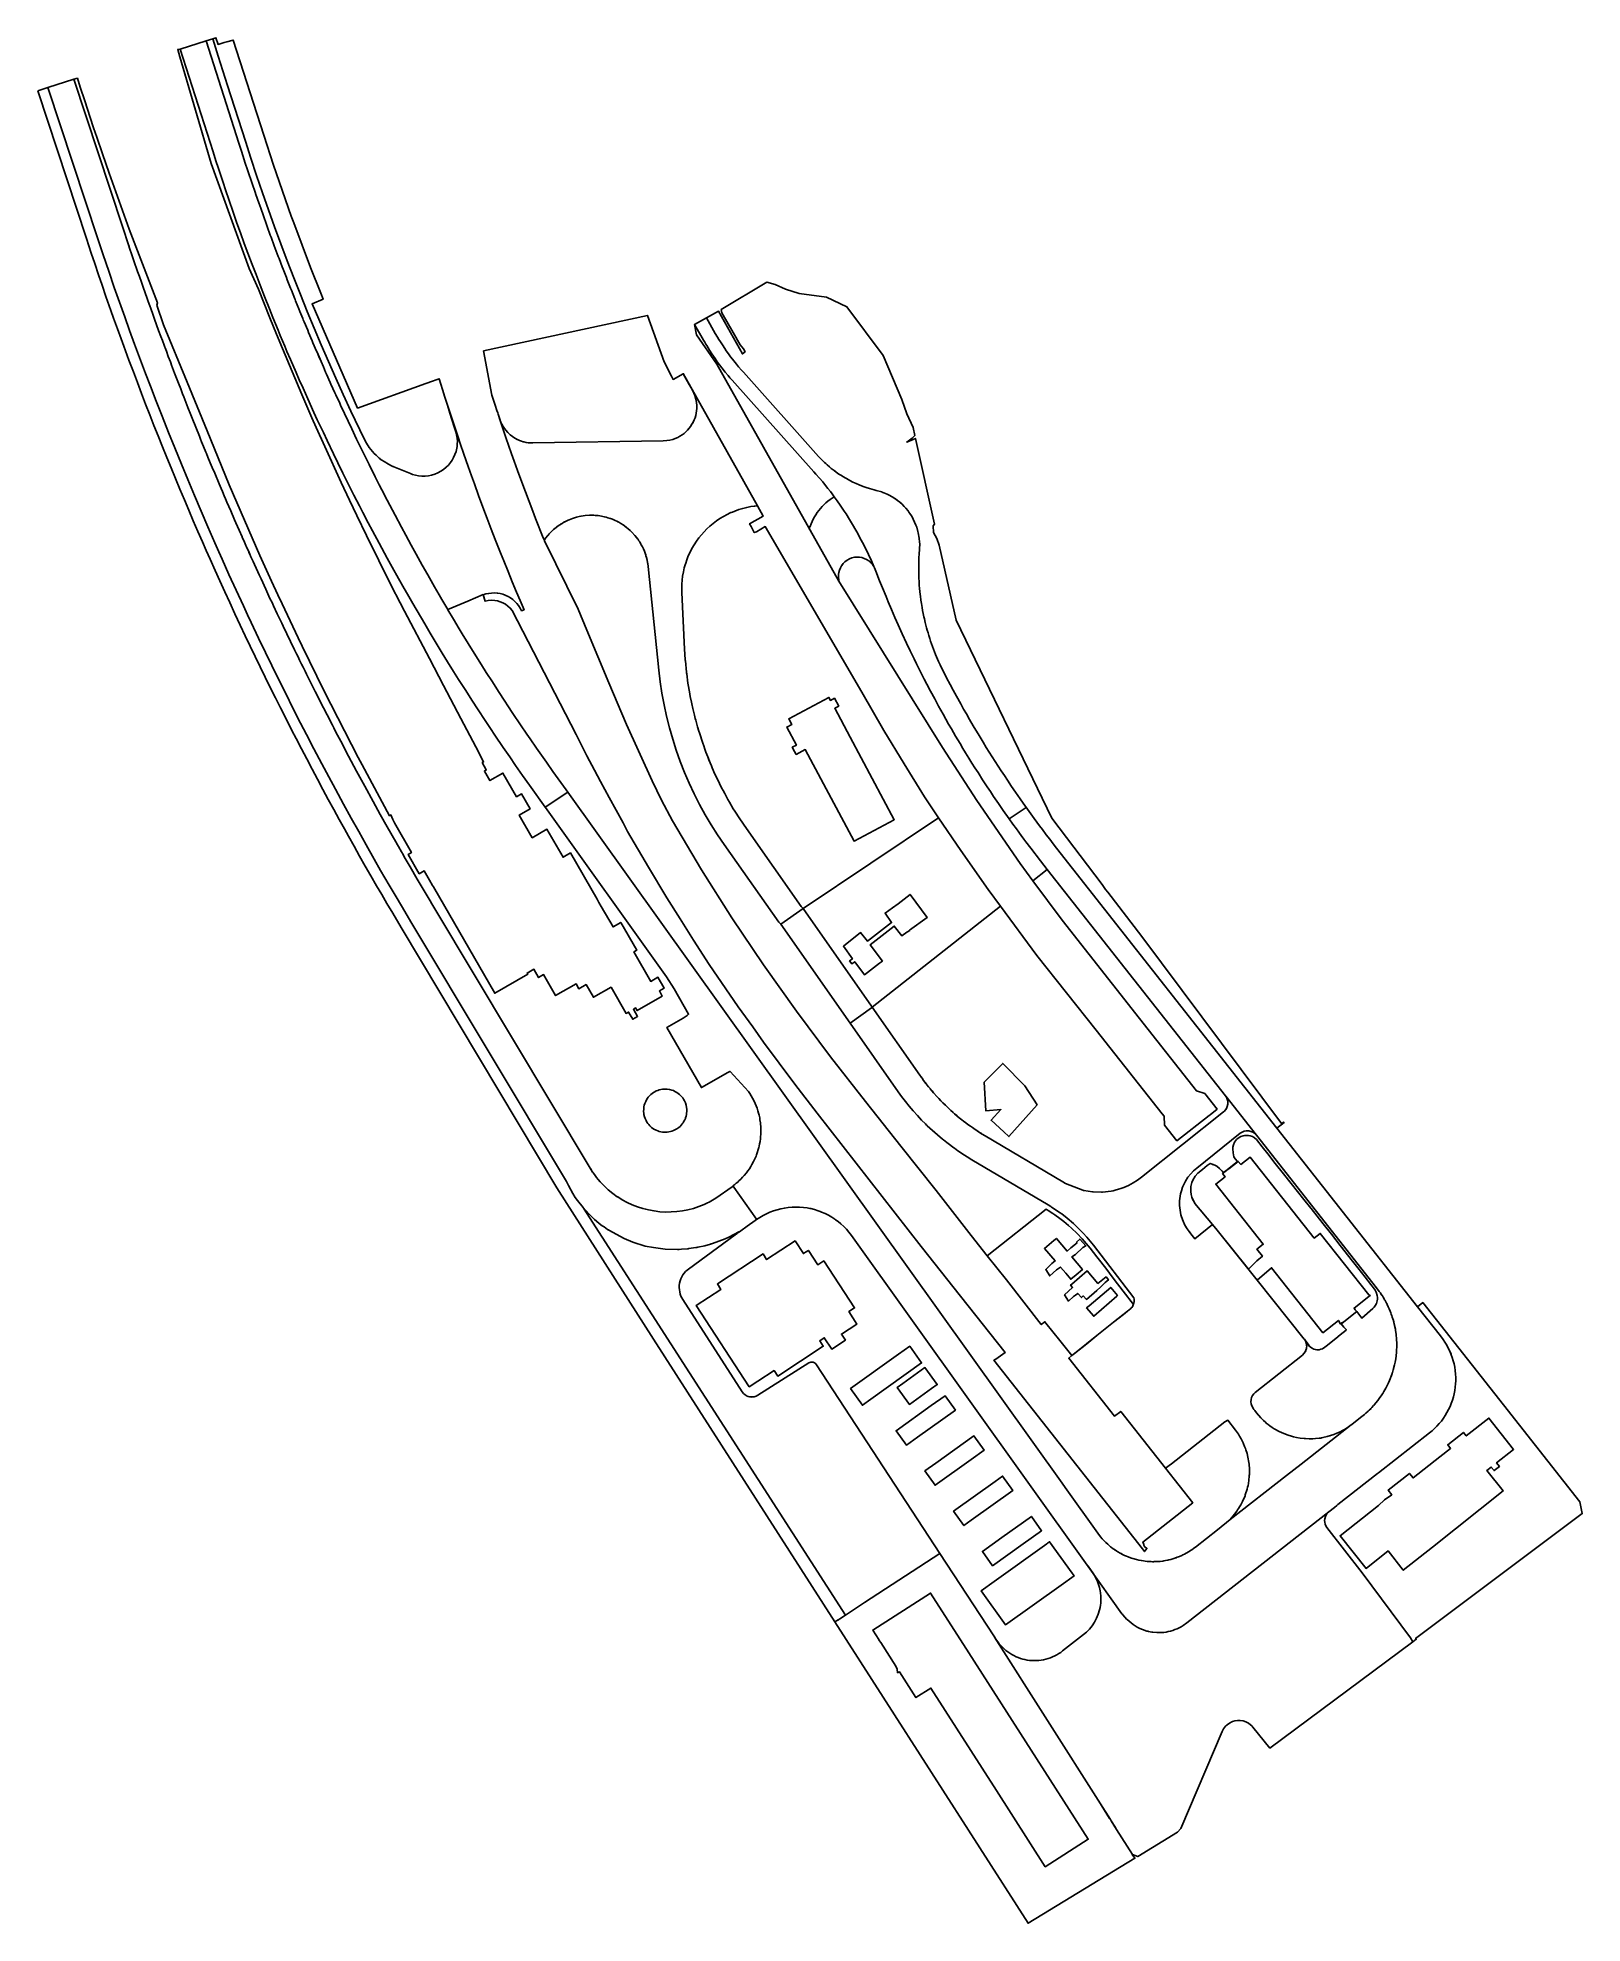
# Model space of a CAD drawing. Header units: metres. Extents: x 12119079 to 12120438, y 3530576 to 3532235.
import ezdxf

# ---------------------------------------------------------------- set-up
doc = ezdxf.new("R2010")
doc.units = ezdxf.units.M
for name, color, linetype in [('SURF_HOLE_Gravel Surface 2', 1, 'Continuous'), ('SURF_HOLE_Pavement Surface 1', 1, 'Continuous'), ('SURF_HOLE_Pavement Surface 11', 1, 'Continuous'), ('SURF_HOLE_Pavement Surface 4', 1, 'Continuous'), ('SURF_HOLE_Pavement Surface 5', 1, 'Continuous'), ('SURF_HOLE_Pavement Surface 6', 1, 'Continuous'), ('SURF_HOLE_Pavement Surface 7', 1, 'Continuous'), ('SURF_HOLE_Pavement Surface 9', 1, 'Continuous'), ('SURF_OUTER_Gravel Surface 1', 3, 'Continuous'), ('SURF_OUTER_Gravel Surface 2', 3, 'Continuous'), ('SURF_OUTER_Pavement Surface 1', 3, 'Continuous'), ('SURF_OUTER_Pavement Surface 10', 3, 'Continuous'), ('SURF_OUTER_Pavement Surface 11', 3, 'Continuous'), ('SURF_OUTER_Pavement Surface 12', 3, 'Continuous'), ('SURF_OUTER_Pavement Surface 13', 3, 'Continuous'), ('SURF_OUTER_Pavement Surface 14', 3, 'Continuous'), ('SURF_OUTER_Pavement Surface 15', 3, 'Continuous'), ('SURF_OUTER_Pavement Surface 16', 3, 'Continuous'), ('SURF_OUTER_Pavement Surface 17', 3, 'Continuous'), ('SURF_OUTER_Pavement Surface 2', 3, 'Continuous'), ('SURF_OUTER_Pavement Surface 3', 3, 'Continuous'), ('SURF_OUTER_Pavement Surface 4', 3, 'Continuous'), ('SURF_OUTER_Pavement Surface 5', 3, 'Continuous'), ('SURF_OUTER_Pavement Surface 6', 3, 'Continuous'), ('SURF_OUTER_Pavement Surface 7', 3, 'Continuous'), ('SURF_OUTER_Pavement Surface 8', 3, 'Continuous'), ('SURF_OUTER_Pavement Surface 9', 3, 'Continuous'), ('SURF_OUTER_Roadway Surface N1', 3, 'Continuous'), ('SURF_OUTER_Roadway Surface N10', 3, 'Continuous'), ('SURF_OUTER_Roadway Surface N2', 3, 'Continuous'), ('SURF_OUTER_Roadway Surface N3', 3, 'Continuous'), ('SURF_OUTER_Roadway Surface N4', 3, 'Continuous'), ('SURF_OUTER_Roadway Surface N5', 3, 'Continuous'), ('SURF_OUTER_Roadway Surface N6', 3, 'Continuous'), ('SURF_OUTER_Roadway Surface N7', 3, 'Continuous'), ('SURF_OUTER_Roadway Surface N8', 3, 'Continuous'), ('SURF_OUTER_Roadway Surface N9', 3, 'Continuous')]:
    doc.layers.add(name, color=color, linetype=linetype)

msp = doc.modelspace()

# ---------------------------------------------------------------- linework, layer by layer
at = {"layer": 'SURF_HOLE_Gravel Surface 2'}
for points in [[(12119973.0102, 3531176.5839), (12119964.6708, 3531169.6196), (12119974.0779, 3531158.7379), (12119971.2713, 3531156.3177), (12119965.8375, 3531151.1344), (12119969.3138, 3531145.5919), (12119975.1751, 3531150.8201), (12119978.7253, 3531153.362), (12119983.4472, 3531147.9), (12119987.9069, 3531142.5752), (12119992.5122, 3531146.4211), (12119998.1948, 3531151.1667), (12119988.8674, 3531162.3652), (12119992.0077, 3531164.4434), (12119998.4263, 3531170.4302), (12120001.013, 3531171.8782), (12119995.8449, 3531177.8967), (12119992.9541, 3531175.3634), (12119993.4614, 3531174.7534), (12119987.9795, 3531170.1944), (12119984.6037, 3531167.4427), (12119975.3129, 3531178.5069)], [(12119988.8079, 3531138.3396), (12119987.7092, 3531137.3962), (12119989.4287, 3531135.4215), (12119982.3644, 3531128.8948), (12119985.8496, 3531123.3752), (12119990.402, 3531127.2837), (12119992.0723, 3531128.6274), (12119994.0425, 3531130.1232), (12119997.2099, 3531126.4857), (12119998.9123, 3531127.9443), (12120001.6396, 3531124.8892), (12120010.7259, 3531132.7275), (12120014.4214, 3531135.9155), (12120018.2723, 3531139.8847), (12120021.0155, 3531142.0273), (12120018.8915, 3531144.6083), (12120016.228, 3531142.4112), (12120011.8176, 3531139.0019), (12120002.3934, 3531150.0051)], [(12120004.0634, 3531119.2869), (12120001.8242, 3531117.387), (12120008.0347, 3531110.1077), (12120028.4218, 3531127.8098), (12120028.9871, 3531128.3006), (12120023.1242, 3531135.4589)]]:
    msp.add_lwpolyline(points, close=True, dxfattribs=at)
at = {"layer": 'SURF_HOLE_Pavement Surface 1'}
msp.add_lwpolyline([(12119926.5031, 3531331.077), (12119911.7219, 3531316.16), (12119913.1988, 3531290.7771), (12119926.4223, 3531291.8584), (12119917.7864, 3531282.4705), (12119929.0272, 3531272.1946), (12119933.4557, 3531268.1463), (12119958.2164, 3531296.0939), (12119947.5925, 3531312.9166), (12119927.9591, 3531332.5463)], close=True, dxfattribs=at)
at = {"layer": 'SURF_HOLE_Pavement Surface 11'}
msp.add_lwpolyline([(12119612.8129, 3531285.4146), (12119613.2714, 3531284.0874), (12119614.1397, 3531282.1691), (12119614.8342, 3531280.9488), (12119615.617, 3531279.783), (12119616.4838, 3531278.6783), (12119617.4298, 3531277.6406), (12119618.4498, 3531276.6757), (12119618.9858, 3531276.2221), (12119620.9809, 3531274.8039), (12119623.1536, 3531273.6415), (12119624.4533, 3531273.1102), (12119625.7888, 3531272.6763), (12119627.1526, 3531272.3422), (12119628.5374, 3531272.1097), (12119629.9355, 3531271.9802), (12119631.3395, 3531271.9542), (12119632.7415, 3531272.032), (12119634.1339, 3531272.2132), (12119635.5091, 3531272.4966), (12119636.8597, 3531272.8809), (12119638.1782, 3531273.3639), (12119639.4574, 3531273.9429), (12119641.2874, 3531274.9844), (12119642.9909, 3531276.2221), (12119644.0459, 3531277.1487), (12119645.0295, 3531278.1508), (12119645.9365, 3531279.2227), (12119646.7619, 3531280.3587), (12119647.501, 3531281.5525), (12119648.1501, 3531282.7977), (12119648.7053, 3531284.0874), (12119648.9469, 3531284.7467), (12119649.356, 3531286.09), (12119649.6648, 3531287.4597), (12119649.8717, 3531288.8486), (12119649.9754, 3531290.2489), (12119649.9365, 3531292.3542), (12119649.7811, 3531293.7497), (12119649.356, 3531295.812), (12119648.7053, 3531297.8146), (12119647.8371, 3531299.7328), (12119647.1425, 3531300.9532), (12119646.3597, 3531302.1189), (12119645.0295, 3531303.7512), (12119643.5269, 3531305.2263), (12119642.4384, 3531306.1133), (12119641.2874, 3531306.9175), (12119639.526, 3531307.9233), (12119638.1782, 3531308.5381), (12119636.8597, 3531309.021), (12119634.8241, 3531309.5598), (12119632.7415, 3531309.8699), (12119630.6373, 3531309.9477), (12119628.5374, 3531309.7922), (12119627.1526, 3531309.5598), (12119625.7888, 3531309.2257), (12119624.4533, 3531308.7917), (12119623.1536, 3531308.2604), (12119621.8966, 3531307.6345), (12119620.6893, 3531306.9175), (12119619.5383, 3531306.1133), (12119618.4498, 3531305.2263), (12119616.9472, 3531303.7512), (12119616.0402, 3531302.6793), (12119614.8342, 3531300.9532), (12119613.8267, 3531299.1043), (12119613.0299, 3531297.1552), (12119612.6207, 3531295.812), (12119612.3119, 3531294.4422), (12119612.0402, 3531292.3542), (12119612.0013, 3531290.2489), (12119612.105, 3531288.8486), (12119612.3119, 3531287.4597)], close=True, dxfattribs=at)
at = {"layer": 'SURF_HOLE_Pavement Surface 4'}
msp.add_lwpolyline([(12119830.898, 3531469.3583), (12119824.5498, 3531464.752), (12119830.1636, 3531456.4588), (12119808.8985, 3531440.1861), (12119802.9614, 3531447.6851), (12119787.759, 3531435.617), (12119795.7677, 3531424.4702), (12119793.3065, 3531422.6973), (12119795.3626, 3531420.1123), (12119797.7158, 3531422.0044), (12119806.2519, 3531410.5586), (12119819.6852, 3531420.7088), (12119822.0788, 3531422.5174), (12119811.4039, 3531436.9715), (12119832.5439, 3531453.38), (12119839.2946, 3531444.6993), (12119843.6252, 3531447.8612), (12119846.1578, 3531449.5998), (12119846.0482, 3531449.6302), (12119861.632, 3531461.0084), (12119846.4354, 3531481.2182), (12119835.928, 3531473.0154)], close=True, dxfattribs=at)
at = {"layer": 'SURF_HOLE_Pavement Surface 5'}
msp.add_lwpolyline([(12119770.3764, 3531578.3884), (12119797.2097, 3531528.0995), (12119832.4818, 3531546.9201), (12119793.7079, 3531619.5872), (12119780.1442, 3531645.0074), (12119783.6719, 3531646.8885), (12119779.9506, 3531653.867), (12119776.4204, 3531651.9845), (12119775.0296, 3531654.5928), (12119739.7575, 3531635.7722), (12119742.425, 3531630.773), (12119738.0136, 3531628.4192), (12119746.458, 3531612.5934), (12119742.8257, 3531610.6552), (12119744.797, 3531606.9608), (12119746.3125, 3531604.3691), (12119754.2529, 3531608.6059)], close=True, dxfattribs=at)
at = {"layer": 'SURF_HOLE_Pavement Surface 6'}
msp.add_lwpolyline([(12120312.6721, 3530986.3501), (12120289.0836, 3530967.7459), (12120285.8323, 3530971.7762), (12120267.243, 3530957.0995), (12120270.3156, 3530952.9864), (12120263.9112, 3530948.4295), (12120258.5531, 3530943.5776), (12120224.9215, 3530916.8649), (12120247.7113, 3530888.1713), (12120267.0597, 3530903.5348), (12120280.4963, 3530886.6174), (12120306.1679, 3530907.0069), (12120368.2645, 3530956.3269), (12120353.9959, 3530974.2919), (12120357.9081, 3530977.3753), (12120360.3708, 3530974.1821), (12120365.1159, 3530977.9607), (12120362.6048, 3530981.1264), (12120377.5587, 3530992.8755), (12120355.7977, 3531020.4456), (12120335.8458, 3531004.7037), (12120333.3738, 3531007.9009), (12120319.6218, 3530996.947), (12120322.064, 3530993.7574)], close=True, dxfattribs=at)
at = {"layer": 'SURF_HOLE_Pavement Surface 7'}
for points in [[(12119754.5326, 3531166.3925), (12119752.5793, 3531165.1161), (12119745.2855, 3531176.2775), (12119720.2498, 3531159.917), (12119717.1235, 3531164.8375), (12119676.9263, 3531138.474), (12119680.0805, 3531133.6663), (12119658.2262, 3531119.3857), (12119704.9066, 3531047.9524), (12119712.4406, 3531052.8757), (12119726.8255, 3531062.276), (12119729.971, 3531057.4627), (12119770.0764, 3531083.6709), (12119766.931, 3531088.4843), (12119770.9674, 3531091.122), (12119777.4869, 3531081.1454), (12119789.525, 3531089.0136), (12119786.047, 3531094.3358), (12119799.6941, 3531103.2246), (12119792.5979, 3531114.0842), (12119797.5708, 3531117.3339), (12119770.4748, 3531158.7975), (12119765.2926, 3531155.411), (12119757.0439, 3531168.0336)], [(12119836.4211, 3531076.6313), (12119794.1257, 3531046.3756), (12119804.5983, 3531031.7357), (12119811.9182, 3531036.972), (12119856.6536, 3531068.9732), (12119846.181, 3531083.613)], [(12119840.0395, 3531050.9407), (12119835.1595, 3531047.4499), (12119845.9218, 3531032.4049), (12119865.4425, 3531046.369), (12119870.3225, 3531049.8598), (12119859.5593, 3531064.9041)], [(12119865.1032, 3531031.371), (12119834.1955, 3531009.2642), (12119843.2127, 3530996.6571), (12119852.9731, 3531003.6382), (12119886.3209, 3531027.4902), (12119877.3037, 3531040.0973)], [(12119869.2622, 3530980.8641), (12119859.5018, 3530973.883), (12119868.519, 3530961.2759), (12119900.2303, 3530983.9573), (12119911.6273, 3530992.109), (12119902.6101, 3531004.7161)], [(12119921.4095, 3530964.6809), (12119884.8082, 3530938.5018), (12119893.8254, 3530925.8947), (12119900.3322, 3530930.5487), (12119936.9336, 3530956.7277), (12119927.9164, 3530969.3349)], [(12119927.1951, 3530915.3375), (12119910.1145, 3530903.1206), (12119919.1318, 3530890.5134), (12119946.1077, 3530909.8079), (12119962.24, 3530921.3465), (12119953.2228, 3530933.9537)], [(12119920.4195, 3530876.6805), (12119909.0325, 3530868.5359), (12119930.5575, 3530838.4415), (12119979.3587, 3530873.3477), (12119990.7463, 3530881.4915), (12119988.9915, 3530883.9262), (12119969.2213, 3530911.5859), (12119967.2673, 3530910.302), (12119966.7812, 3530909.8406)]]:
    msp.add_lwpolyline(points, close=True, dxfattribs=at)
at = {"layer": 'SURF_HOLE_Pavement Surface 9'}
msp.add_lwpolyline([(12119898.233, 3530813.8517), (12119864.5301, 3530866.4955), (12119813.6726, 3530833.9362), (12119818.9945, 3530825.5792), (12119819.4128, 3530824.8185), (12119820.6059, 3530823.0488), (12119833.9636, 3530802.0903), (12119834.9769, 3530799.4952), (12119835.4231, 3530796.3397), (12119837.0591, 3530797.2552), (12119851.6159, 3530774.5176), (12119864.7746, 3530782.9419), (12119922.5559, 3530692.6879), (12119965.4255, 3530625.7257), (12120003.193, 3530649.9046)], close=True, dxfattribs=at)
at = {"layer": 'SURF_OUTER_Gravel Surface 1'}
for points in [[(12120134.4745, 3531246.2252), (12120132.4353, 3531248.6342), (12120131.3072, 3531250.2184), (12120130.6959, 3531253.8688), (12120130.4633, 3531257.2722), (12120130.5985, 3531258.9354), (12120131.039, 3531260.9514), (12120131.8616, 3531263.1343), (12120132.8494, 3531264.439), (12120133.7293, 3531265.4284), (12120135.0435, 3531266.6057), (12120137.671, 3531268.1575), (12120139.4558, 3531268.7946), (12120140.648, 3531269.0353), (12120142.0423, 3531269.1621), (12120143.7898, 3531269.1621), (12120145.7549, 3531268.8142), (12120147.7273, 3531268.0953), (12120148.5683, 3531267.6626), (12120149.6279, 3531266.9912), (12120151.2811, 3531265.4936), (12120156.3432, 3531259.1768), (12120161.2427, 3531252.9085), (12120167.8606, 3531244.5464), (12120175.0818, 3531235.3749), (12120181.8379, 3531226.9475), (12120193.0782, 3531212.644), (12120198.0034, 3531206.5374), (12120199.3169, 3531204.8783), (12120204.5712, 3531198.0609), (12120209.8886, 3531191.4201), (12120217.18, 3531182.1545), (12120225.0527, 3531172.2858), (12120235.6877, 3531158.6551), (12120240.5415, 3531152.6156), (12120246.9673, 3531144.4687), (12120252.0473, 3531137.8495), (12120255.2164, 3531133.8846), (12120255.7773, 3531132.9563), (12120256.7388, 3531131.1723), (12120257.5728, 3531128.437), (12120257.7082, 3531126.5861), (12120257.6615, 3531125.0395), (12120257.4926, 3531123.6789), (12120256.8195, 3531121.1607), (12120256.0487, 3531119.8199), (12120254.7554, 3531118.0055), (12120253.7672, 3531116.9463), (12120243.9638, 3531108.4204), (12120239.502, 3531114.168), (12120238.2554, 3531115.8172), (12120237.1821, 3531117.1811), (12120250.2096, 3531127.4817), (12120251.3508, 3531128.37), (12120250.2565, 3531128.7936), (12120207.4401, 3531182.9876), (12120202.0648, 3531178.8741), (12120145.6225, 3531250.1018), (12120137.3951, 3531243.5903), (12120135.2786, 3531246.2955), (12120126.884, 3531239.7445), (12120125.36, 3531238.9582)], [(12120097.1422, 3531209.3812), (12120095.7576, 3531211.7479), (12120094.6984, 3531214.0887), (12120094.3852, 3531214.801), (12120093.7744, 3531217.3107), (12120093.4299, 3531219.8148), (12120093.4299, 3531221.5833), (12120093.6189, 3531224.0654), (12120094.4645, 3531227.6024), (12120095.4208, 3531229.8451), (12120097.4428, 3531233.2464), (12120099.8073, 3531235.8444), (12120103.819, 3531239.0411), (12120105.8341, 3531240.7996), (12120107.88, 3531242.5449), (12120110.6368, 3531244.4931), (12120112.2115, 3531243.8878), (12120112.6724, 3531243.7106), (12120114.6185, 3531243.0824), (12120116.4366, 3531242.213), (12120118.8016, 3531240.1533), (12120121.1661, 3531237.8057), (12120122.4815, 3531236.6632), (12120123.0143, 3531237.088), (12120124.519, 3531237.8989), (12120121.5334, 3531235.569), (12120123.6888, 3531232.8268), (12120115.4717, 3531226.3034), (12120157.2131, 3531173.338), (12120151.702, 3531168.9448), (12120156.5747, 3531162.7798), (12120151.723, 3531158.8918), (12120144.1832, 3531151.356), (12120116.6173, 3531185.8331), (12120112.6702, 3531190.7699)], [(12120152.0407, 3531141.7307), (12120164.5184, 3531152.7293), (12120209.69, 3531095.5783), (12120223.3915, 3531106.3548), (12120224.1384, 3531105.3995), (12120225.0869, 3531103.3492), (12120226.8965, 3531104.6434), (12120226.6299, 3531103.8638), (12120225.926, 3531103.3003), (12120228.2666, 3531100.4499), (12120230.1114, 3531098.3568), (12120230.3404, 3531097.9327), (12120224.89, 3531093.5526), (12120221.1073, 3531090.4539), (12120212.696, 3531083.7312), (12120211.5687, 3531082.851), (12120209.5219, 3531081.512), (12120207.9781, 3531080.9602), (12120206.4037, 3531080.5208), (12120204.5201, 3531080.5208), (12120203.1501, 3531080.6536), (12120201.8211, 3531081.0112), (12120199.671, 3531082.1903), (12120198.4238, 3531083.0997), (12120198.3246, 3531083.2213), (12120196.6425, 3531085.3637), (12120194.0543, 3531088.915), (12120193.4544, 3531089.7381), (12120193.2851, 3531089.9957)]]:
    msp.add_lwpolyline(points, close=True, dxfattribs=at)
at = {"layer": 'SURF_OUTER_Gravel Surface 2'}
msp.add_lwpolyline([(12119931.1952, 3531142.0181), (12119914.3523, 3531163.3041), (12119966.1602, 3531204.1949), (12119967.9554, 3531203.0806), (12119972.1211, 3531200.4146), (12119973.8038, 3531199.3074), (12119978.2708, 3531196.0438), (12119981.713, 3531193.4825), (12119985.8071, 3531190.0402), (12119988.3845, 3531187.675), (12119993.5911, 3531182.7977), (12119997.8863, 3531178.2522), (12120004.8817, 3531169.9316), (12120010.928, 3531162.303), (12120014.2656, 3531157.9205), (12120019.4942, 3531151.2332), (12120021.8977, 3531147.9696), (12120026.1253, 3531142.3643), (12120033.884, 3531132.2463), (12120042.9781, 3531120.2433), (12120042.9321, 3531120.1431), (12120042.3555, 3531119.0026), (12120041.5919, 3531117.8528), (12120041.1135, 3531117.2827), (12120040.6395, 3531116.7867), (12120037.7548, 3531114.4082), (12120025.5899, 3531104.7014), (12120010.9508, 3531093.0308), (12119991.1947, 3531077.3323), (12119988.9556, 3531075.5658), (12119978.1188, 3531088.7712), (12119966.051, 3531103.9087), (12119965.0765, 3531105.1558), (12119961.9601, 3531102.752)], close=True, dxfattribs=at)
at = {"layer": 'SURF_OUTER_Pavement Surface 1'}
msp.add_lwpolyline([(12119864.0496, 3531310.3408), (12119861.2595, 3531313.7966), (12119860.9917, 3531314.1328), (12119858.3256, 3531317.6107), (12119856.9926, 3531319.4402), (12119855.8525, 3531321.0153), (12119854.9212, 3531322.3121), (12119813.1039, 3531381.9835), (12119813.1039, 3531381.9836), (12119926.0088, 3531470.7572), (12119957.8866, 3531427.5981), (12120010.2509, 3531361.6217), (12120068.2495, 3531288.0345), (12120069.9878, 3531286.0991), (12120070.4094, 3531278.2298), (12120081.3023, 3531264.4404), (12120109.7714, 3531286.6755), (12120110.4941, 3531287.1457), (12120116.6151, 3531292.2779), (12120105.7137, 3531306.0617), (12120098.4231, 3531308.4215), (12120048.2425, 3531371.9998), (12119980.407, 3531458.5945), (12119954.6277, 3531493.2594), (12119967.2184, 3531503.1591), (12120123.9635, 3531303.987), (12120124.5976, 3531303.0097), (12120125.1223, 3531302.0331), (12120125.9986, 3531299.1639), (12120126.0382, 3531296.6555), (12120125.5953, 3531294.6541), (12120124.7749, 3531292.8218), (12120123.6575, 3531291.2503), (12120122.3445, 3531289.9897), (12120050.114, 3531232.309), (12120046.5937, 3531229.7024), (12120042.8141, 3531227.3139), (12120038.7943, 3531225.1783), (12120034.5593, 3531223.328), (12120031.8396, 3531222.3831), (12120029.8324, 3531221.7678), (12120026.9443, 3531220.9561), (12120025.0709, 3531220.5071), (12120023.4223, 3531220.2122), (12120015.7233, 3531219.2869), (12120014.9711, 3531219.2732), (12120007.5401, 3531219.443), (12120006.8764, 3531219.4837), (12119999.3763, 3531220.7319), (12119998.5711, 3531220.9107), (12119983.3341, 3531226.8988), (12119980.9047, 3531228.2946), (12119912.5951, 3531268.7386), (12119909.4429, 3531270.6636), (12119907.6041, 3531271.8322), (12119905.1089, 3531273.4455), (12119903.8325, 3531274.3051), (12119901.3719, 3531275.9895), (12119899.566, 3531277.2683), (12119897.4041, 3531278.8337), (12119895.6675, 3531280.1302), (12119893.4587, 3531281.8203), (12119892.0467, 3531282.9273), (12119889.7681, 3531284.7686), (12119888.0562, 3531286.1848), (12119885.6159, 3531288.2661), (12119884.4795, 3531289.2596), (12119882.4029, 3531291.128), (12119880.781, 3531292.6123), (12119877.5966, 3531295.638), (12119875.3325, 3531297.9036), (12119873.5472, 3531299.7229), (12119870.8832, 3531302.5337), (12119870.3185, 3531303.1429), (12119867.1855, 3531306.6462), (12119864.2285, 3531310.1228)], close=True, dxfattribs=at)
at = {"layer": 'SURF_OUTER_Pavement Surface 10'}
msp.add_lwpolyline([(12119920.8623, 3530827.6978), (12119921.3764, 3530826.9425), (12119921.9695, 3530826.0352), (12119922.5625, 3530825.1279), (12119923.711, 3530823.4641), (12119924.9541, 3530821.8457), (12119926.2891, 3530820.2805), (12119927.7127, 3530818.7761), (12119929.2207, 3530817.3399), (12119930.808, 3530815.9786), (12119932.469, 3530814.6988), (12119934.1972, 3530813.5062), (12119935.9855, 3530812.4059), (12119937.8266, 3530811.4023), (12119939.7125, 3530810.4989), (12119941.635, 3530809.6983), (12119943.5858, 3530809.0025), (12119945.5565, 3530808.4122), (12119947.5388, 3530807.9275), (12119949.5245, 3530807.5477), (12119951.5269, 3530807.2686), (12119953.5597, 3530807.09), (12119955.6156, 3530807.015), (12119957.6865, 3530807.0464), (12119959.7644, 3530807.186), (12119961.8406, 3530807.4348), (12119963.9066, 3530807.7929), (12119965.9539, 3530808.2595), (12119967.9738, 3530808.8329), (12119969.9581, 3530809.5105), (12119971.8989, 3530810.2888), (12119973.7888, 3530811.1638), (12119975.6206, 3530812.1303), (12119977.3881, 3530813.1829), (12119979.0857, 3530814.3154), (12119980.7084, 3530815.5214), (12119999.0564, 3530829.8914), (12120001.7261, 3530832.1785), (12120004.2593, 3530834.7747), (12120006.6074, 3530837.6717), (12120008.7214, 3530840.8514), (12120010.5546, 3530844.2855), (12120012.0648, 3530847.9361), (12120013.217, 3530851.7562), (12120013.6505, 3530853.7132), (12120013.9858, 3530855.692), (12120014.2214, 3530857.6851), (12120014.3566, 3530859.685), (12120014.3269, 3530863.6751), (12120014.0073, 3530866.658), (12120013.7565, 3530868.3231), (12120013.1462, 3530871.2604), (12120013.1142, 3530871.4146), (12120012.8239, 3530872.3489), (12120012.2816, 3530874.0944), (12120011.9813, 3530875.061), (12120011.7414, 3530875.6356), (12120011.7412, 3530875.6358), (12120011.5183, 3530876.2718), (12120011.2831, 3530876.7327), (12120008.3851, 3530882.4133), (12120008.2386, 3530882.7005), (12120007.7489, 3530883.3949), (12120003.052, 3530890.0557), (12120002.2911, 3530891.1347), (12120002.6103, 3530890.6884), (12120003.3107, 3530889.7092), (12120032.9307, 3530848.3079), (12120033.2951, 3530847.7997), (12120033.7246, 3530847.3068), (12120037.2384, 3530843.275), (12120037.3378, 3530843.1597), (12120037.3702, 3530843.1458), (12120042.7323, 3530838.7114), (12120044.6035, 3530837.501), (12120046.3775, 3530836.4835), (12120048.1987, 3530835.5591), (12120050.0692, 3530834.7273), (12120051.9532, 3530834.0013), (12120053.8712, 3530833.3716), (12120054.9174, 3530833.0855), (12120055.806, 3530832.8425), (12120056.3889, 3530832.729), (12120059.3336, 3530832.1557), (12120059.695, 3530832.0853), (12120059.9464, 3530832.0618), (12120063.6399, 3530831.7166), (12120065.6453, 3530831.6793), (12120067.6775, 3530831.7445), (12120069.6972, 3530831.9118), (12120071.7043, 3530832.1807), (12120073.7122, 3530832.5547), (12120075.7226, 3530833.0378), (12120077.6927, 3530833.6196), (12120079.5965, 3530834.2881), (12120081.4752, 3530835.057), (12120083.3116, 3530835.9201), (12120085.0929, 3530836.87), (12120086.813, 3530837.9017), (12120090.0494, 3530840.1872), (12120215.0349, 3530938.0747), (12120213.6297, 3530936.7349), (12120213.0605, 3530935.9253), (12120211.8932, 3530933.7567), (12120211.3788, 3530931.8828), (12120211.2506, 3530930.4382), (12120211.3125, 3530928.9803), (12120211.7467, 3530927.0569), (12120212.2848, 3530925.6731), (12120213.3277, 3530924.0358), (12120244.3965, 3530884.3504), (12120286.9649, 3530827.1447), (12120288.9449, 3530823.6322), (12120163.1863, 3530730.0516), (12120148.1977, 3530748.4877), (12120147.2322, 3530749.5711), (12120146.1724, 3530750.5625), (12120144.1524, 3530752.031), (12120141.9284, 3530753.1673), (12120139.4537, 3530753.9678), (12120137.089, 3530754.3411), (12120136.0966, 3530754.3915), (12120134.5916, 3530754.3501), (12120132.1232, 3530753.9704), (12120130.2959, 3530753.4242), (12120129.7439, 3530753.2111), (12120127.5118, 3530752.0908), (12120125.4812, 3530750.6369), (12120124.0885, 3530749.3143), (12120122.2164, 3530746.8768), (12120121.0555, 3530744.6477), (12120084.7263, 3530659.3209), (12120081.8703, 3530656.0133), (12120046.8123, 3530634.6684), (12120042.184, 3530636.5245), (12120028.2561, 3530658.4707), (12120023.3749, 3530666.162), (12120022.709, 3530667.2113), (12120013.9631, 3530680.9923)], close=True, dxfattribs=at)
at = {"layer": 'SURF_OUTER_Pavement Surface 11'}
msp.add_lwpolyline([(12119166.7546, 3532029.3481), (12119163.4982, 3532038.8188), (12119161.7704, 3532043.8887), (12119159.7177, 3532049.9765), (12119158.7594, 3532052.8194), (12119156.972, 3532058.1179), (12119155.4049, 3532062.8487), (12119153.3922, 3532068.8907), (12119110.5543, 3532198.6331), (12119113.7729, 3532199.3286), (12119116.2802, 3532191.3701), (12119120.1442, 3532179.414), (12119124.9179, 3532164.8706), (12119127.9488, 3532155.7601), (12119130.7438, 3532147.4366), (12119135.7551, 3532132.7136), (12119141.6001, 3532115.8541), (12119143.0678, 3532111.7004), (12119159.3258, 3532066.5017), (12119184.0952, 3532001.6347), (12119183.7164, 3531999.6577), (12119189.6342, 3531982.3322), (12119210.3893, 3531932.0228), (12119227.88, 3531889.1043), (12119247.4171, 3531841.5877), (12119274.3698, 3531779.5279), (12119284.5799, 3531756.8783), (12119290.047, 3531744.9127), (12119290.7445, 3531743.4218), (12119292.6131, 3531739.5424), (12119293.8139, 3531736.9218), (12119303.2113, 3531716.848), (12119307.8931, 3531707.025), (12119311.3854, 3531699.7675), (12119330.9197, 3531660.0173), (12119360.9174, 3531601.6051), (12119364.3615, 3531595.0955), (12119388.5172, 3531550.4431), (12119389.6907, 3531551.1124), (12119391.4428, 3531547.1487), (12119392.6882, 3531544.1877), (12119407.7299, 3531518.0322), (12119404.8726, 3531516.389), (12119414.6255, 3531499.4301), (12119418.9598, 3531501.9228), (12119423.6269, 3531493.8094), (12119426.3483, 3531489.1551), (12119427.0988, 3531487.7739), (12119480.9222, 3531394.2061), (12119510.0405, 3531410.9516), (12119509.4392, 3531411.9646), (12119515.4403, 3531415.4158), (12119519.5159, 3531408.0949), (12119523.9468, 3531410.6537), (12119534.521, 3531392.2666), (12119552.5009, 3531402.6064), (12119554.929, 3531398.2349), (12119561.3521, 3531401.9288), (12119567.8813, 3531390.6753), (12119583.2995, 3531399.5598), (12119596.5561, 3531376.5083), (12119598.697, 3531377.7395), (12119602.3907, 3531371.3166), (12119606.7251, 3531373.8092), (12119603.0314, 3531380.2322), (12119604.9592, 3531381.3409), (12119606.274, 3531379.0547), (12119628.3976, 3531391.7621), (12119625.8409, 3531396.3465), (12119630.1034, 3531398.7978), (12119624.6447, 3531408.2896), (12119618.3039, 3531404.7188), (12119603.3998, 3531430.6351), (12119606.0169, 3531432.1019), (12119591.9331, 3531456.5919), (12119585.0701, 3531452.645), (12119574.7577, 3531470.5769), (12119572.5993, 3531474.2114), (12119571.0802, 3531476.9717), (12119547.6405, 3531517.7302), (12119541.0686, 3531513.9508), (12119526.9318, 3531538.5329), (12119513.9987, 3531531.0953), (12119502.5761, 3531550.9577), (12119512.119, 3531556.4456), (12119512.0554, 3531556.5926), (12119504.5774, 3531569.5956), (12119500.243, 3531567.103), (12119488.253, 3531587.952), (12119476.8113, 3531581.373), (12119471.9743, 3531589.784), (12119473.4864, 3531590.7026), (12119470.0237, 3531597.2023), (12119471.2257, 3531597.8585), (12119464.222, 3531610.9298), (12119451.0717, 3531635.8659), (12119435.8346, 3531664.964), (12119423.5017, 3531688.6561), (12119401.4681, 3531730.446), (12119397.7392, 3531737.6635), (12119389.9184, 3531753.0686), (12119368.0345, 3531797.1023), (12119359.5567, 3531814.6287), (12119353.2387, 3531828.0038), (12119345.8767, 3531843.6828), (12119331.4376, 3531875.3062), (12119323.9374, 3531891.9842), (12119320.1522, 3531900.5563), (12119311.2428, 3531921.1449), (12119294.1517, 3531961.538), (12119289.0275, 3531974.0875), (12119283.1576, 3531988.5243), (12119273.1432, 3532013.7811), (12119264.9906, 3532032.0639), (12119231.3518, 3532124.334), (12119203.9312, 3532218.2051), (12119202.046, 3532224.7463), (12119204.2253, 3532225.001), (12119233.0852, 3532134.4843), (12119235.5547, 3532126.8126), (12119237.7561, 3532120.0413), (12119241.8806, 3532107.5862), (12119244.0158, 3532101.2418), (12119247.2439, 3532091.7772), (12119250.5187, 3532082.3286), (12119254.1772, 3532071.9452), (12119257.2081, 3532063.4805), (12119260.6225, 3532054.0815), (12119263.7637, 3532045.556), (12119267.5906, 3532035.3347), (12119270.9029, 3532026.6168), (12119274.5425, 3532017.1741), (12119278.3891, 3532007.3459), (12119282.7308, 3531996.4319), (12119285.8181, 3531988.7769), (12119290.3519, 3531977.6814), (12119292.2882, 3531973.0066), (12119296.1959, 3531963.6714), (12119298.1672, 3531959.0112), (12119301.1474, 3531952.031), (12119306.1688, 3531940.42), (12119309.0009, 3531933.96), (12119312.2918, 3531926.5297), (12119316.5062, 3531917.1313), (12119321.8721, 3531905.3564), (12119324.8494, 3531898.8887), (12119330.1635, 3531887.5134), (12119333.4509, 3531880.5673), (12119339.1269, 3531868.7413), (12119342.9055, 3531860.9754), (12119347.3194, 3531852.0023), (12119351.7776, 3531843.0511), (12119357.117, 3531832.4767), (12119361.8623, 3531823.2012), (12119364.9896, 3531817.1391), (12119369.6757, 3531808.1694), (12119373.4412, 3531801.0431), (12119379.1821, 3531790.3009), (12119384.0022, 3531781.4025), (12119386.4289, 3531776.9624), (12119390.7567, 3531769.1085), (12119396.2465, 3531759.2629), (12119401.2216, 3531750.4502), (12119404.1101, 3531745.3804), (12119408.7666, 3531737.2781), (12119419.3394, 3531719.1994), (12119424.1521, 3531711.1054), (12119429.3676, 3531702.4329), (12119434.7491, 3531693.5872), (12119439.4681, 3531685.9236), (12119444.7457, 3531677.4297), (12119449.1767, 3531670.37), (12119455.4266, 3531660.5207), (12119460.8295, 3531652.1059), (12119466.274, 3531643.718), (12119472.5593, 3531634.146), (12119477.2226, 3531627.1207), (12119481.0633, 3531621.3823), (12119488.4642, 3531610.4383), (12119494.1226, 3531602.1721), (12119499.2382, 3531594.7795), (12119505.5361, 3531585.7698), (12119511.5336, 3531577.2834), (12119525.2616, 3531558.077), (12119525.3869, 3531557.902), (12119525.5427, 3531557.684), (12119632.0628, 3531408.7566), (12119638.7733, 3531398.014), (12119651.6352, 3531375.7343), (12119650.4348, 3531374.5295), (12119646.7544, 3531372.3588), (12119632.4901, 3531364.1547), (12119662.9021, 3531311.2766), (12119686.0748, 3531324.6149), (12119687.2092, 3531325.1251), (12119687.8152, 3531325.3387), (12119687.8571, 3531325.3447), (12119688.1192, 3531325.3826), (12119704.1665, 3531307.9428), (12119705.5172, 3531305.9576), (12119706.707, 3531304.0149), (12119707.9048, 3531302.0055), (12119709.5291, 3531298.7462), (12119710.1859, 3531297.2563), (12119710.9881, 3531295.3335), (12119711.7799, 3531293.2461), (12119712.6209, 3531290.7031), (12119713.1407, 3531288.8295), (12119713.6319, 3531286.8704), (12119714.1203, 3531284.6199), (12119714.4021, 3531282.9924), (12119714.7725, 3531280.3675), (12119714.9386, 3531279.0049), (12119715.075, 3531277.0778), (12119715.1771, 3531274.775), (12119715.2021, 3531273.5142), (12119715.1689, 3531271.4681), (12119715.1179, 3531269.8383), (12119714.9794, 3531268.1644), (12119714.7806, 3531266.1512), (12119714.4749, 3531263.8827), (12119714.0677, 3531261.6633), (12119713.63, 3531259.6302), (12119713.3954, 3531258.6581), (12119712.8563, 3531256.6581), (12119711.9727, 3531253.8459), (12119711.3355, 3531252.0398), (12119710.9298, 3531251.0265), (12119709.9072, 3531248.603), (12119708.8231, 3531246.3036), (12119707.2949, 3531243.4675), (12119706.2656, 3531241.7527), (12119705.0341, 3531239.8463), (12119703.7316, 3531237.9754), (12119702.5393, 3531236.3697), (12119700.4468, 3531233.8405), (12119699.1499, 3531232.4044), (12119697.5142, 3531230.7192), (12119695.784, 3531229.0669), (12119694.7823, 3531228.1467), (12119693.5218, 3531227.0902), (12119692.1803, 3531226.0047), (12119690.5915, 3531224.7899), (12119690.7396, 3531224.568), (12119690.738, 3531224.5662), (12119689.9975, 3531224.0157), (12119675.5431, 3531213.805), (12119672.6897, 3531212.1104), (12119669.7684, 3531210.5358), (12119668.0991, 3531209.7047), (12119665.2503, 3531208.396), (12119660.6072, 3531206.543), (12119655.8574, 3531204.984), (12119651.0193, 3531203.7252), (12119646.1119, 3531202.7714), (12119641.1545, 3531202.1263), (12119636.1665, 3531201.7926), (12119631.1743, 3531201.7715), (12119626.163, 3531202.0649), (12119621.214, 3531202.6663), (12119616.33, 3531203.5729), (12119613.8001, 3531204.1661), (12119611.4503, 3531204.7967), (12119606.6874, 3531206.3155), (12119602.0287, 3531208.1293), (12119597.4926, 3531210.2309), (12119593.0914, 3531212.6156), (12119589.2803, 3531214.9831), (12119588.859, 3531215.2634), (12119584.795, 3531218.1747), (12119580.927, 3531221.3295), (12119577.2522, 3531224.7303), (12119573.803, 3531228.3489), (12119572.0523, 3531230.4323), (12119570.5923, 3531232.1869), (12119569.399, 3531233.7842), (12119568.7554, 3531234.6555), (12119567.6438, 3531236.1976), (12119567.2045, 3531236.8347), (12119567.1376, 3531236.9317), (12119564.8963, 3531240.4076), (12119428.3717, 3531468.4004), (12119425.5908, 3531473.0674), (12119424.0527, 3531475.6431), (12119418.9446, 3531484.2401), (12119412.8437, 3531494.6103), (12119406.5844, 3531505.3498), (12119401.3839, 3531514.3515), (12119400.3246, 3531516.2132), (12119400.3166, 3531516.2086), (12119398.829, 3531518.8138), (12119396.2158, 3531523.3692), (12119395.3578, 3531524.8925), (12119395.3499, 3531524.888), (12119393.8652, 3531527.4948), (12119386.4195, 3531540.6645), (12119380.2866, 3531551.6303), (12119373.9839, 3531563.0135), (12119366.6017, 3531576.4968), (12119359.4791, 3531589.6638), (12119352.4225, 3531602.8663), (12119345.5126, 3531615.9501), (12119341.2548, 3531624.0911), (12119339.4174, 3531627.6442), (12119338.1053, 3531630.1534), (12119333.4096, 3531639.2529), (12119330.2588, 3531645.4238), (12119328.8952, 3531648.096), (12119327.5256, 3531650.7652), (12119325.724, 3531654.3365), (12119324.3693, 3531657.0133), (12119324.3608, 3531657.009), (12119323.0147, 3531659.69), (12119320.3683, 3531664.9368), (12119316.7439, 3531672.2071), (12119315.4072, 3531674.8928), (12119314.0644, 3531677.5755), (12119312.2987, 3531681.1647), (12119310.9709, 3531683.8548), (12119309.2726, 3531687.2838), (12119307.8835, 3531690.1372), (12119306.5646, 3531692.8317), (12119304.7472, 3531696.5343), (12119301.2215, 3531703.7977), (12119294.7904, 3531717.1766), (12119293.5177, 3531719.846), (12119289.5925, 3531728.1163), (12119286.2579, 3531735.2179), (12119284.9842, 3531737.9341), (12119283.2039, 3531741.72), (12119279.488, 3531749.7151), (12119275.3019, 3531758.7968), (12119273.645, 3531762.4375), (12119272.3902, 3531765.1624), (12119269.5013, 3531771.5386), (12119268.264, 3531774.2715), (12119266.4926, 3531778.1737), (12119265.3882, 3531780.6535), (12119264.16, 3531783.3905), (12119262.9257, 3531786.1249), (12119261.3055, 3531789.7821), (12119260.0865, 3531792.5232), (12119258.8613, 3531795.2617), (12119258.63, 3531795.8006), (12119255.9813, 3531801.786), (12119253.2316, 3531808.0799), (12119252.0309, 3531810.8291), (12119248.6208, 3531818.6548), (12119245.2802, 3531826.4313), (12119244.0978, 3531829.1884), (12119242.9093, 3531831.943), (12119241.3504, 3531835.6267), (12119240.1773, 3531838.3878), (12119238.4255, 3531842.5006), (12119234.5393, 3531851.7433), (12119232.4286, 3531856.8257), (12119230.6839, 3531860.9994), (12119228.6005, 3531866.0639), (12119227.2928, 3531869.231), (12119226.8594, 3531870.2685), (12119224.8032, 3531875.3149), (12119223.066, 3531879.5503), (12119222.1638, 3531881.7982), (12119221.0826, 3531884.439), (12119217.8966, 3531892.344), (12119214.7054, 3531900.3555), (12119213.5886, 3531903.1398), (12119211.0228, 3531909.6526), (12119210.0329, 3531912.1409), (12119207.3712, 3531918.9621), (12119206.2815, 3531921.7572), (12119204.6472, 3531925.9384), (12119202.6619, 3531931.0791), (12119199.3022, 3531939.8366), (12119196.6034, 3531946.9629), (12119195.5417, 3531949.7687), (12119193.7528, 3531954.4892), (12119192.0242, 3531959.1296), (12119190.8928, 3531962.1512), (12119190.6239, 3531962.8765), (12119189.9881, 3531964.5634), (12119188.538, 3531968.5023), (12119187.1502, 3531972.2538), (12119185.207, 3531977.5213), (12119183.4217, 3531982.4045), (12119181.6596, 3531987.2822), (12119180.0072, 3531991.8228), (12119178.2675, 3531996.6892), (12119177.3496, 3531999.2219), (12119176.0701, 3532002.836), (12119175.0565, 3532005.6579), (12119173.3643, 3532010.4337), (12119171.5776, 3532015.5371), (12119170.0433, 3532019.8863), (12119168.2799, 3532024.9777)], close=True, dxfattribs=at)
at = {"layer": 'SURF_OUTER_Pavement Surface 12'}
msp.add_lwpolyline([(12119699.7512, 3531940.621), (12119698.0031, 3531942.6033), (12119695.5763, 3531945.4453), (12119693.5828, 3531947.8627), (12119691.26, 3531950.7801), (12119690.2817, 3531952.043), (12119688.5485, 3531954.3327), (12119686.5824, 3531957.0155), (12119684.734, 3531959.6259), (12119683.3777, 3531961.5994), (12119681.3346, 3531964.6712), (12119679.5484, 3531967.4614), (12119678.2215, 3531969.6022), (12119677.0947, 3531971.4689), (12119675.0927, 3531974.9037), (12119667.3753, 3531988.6531), (12119677.831, 3531994.5181), (12119698.9697, 3531956.8362), (12119701.3289, 3531958.6894), (12119699.8309, 3531961.3276), (12119696.9971, 3531964.9352), (12119690.7018, 3531975.5638), (12119680.9248, 3531993.0112), (12119680.1975, 3531995.8726), (12119720.4424, 3532019.893), (12119727.831, 3532017.7694), (12119736.9037, 3532013.7408), (12119748.7827, 3532009.9734), (12119772.7993, 3532006.7763), (12119790.932, 3531998.2869), (12119822.7476, 3531955.4153), (12119839.3022, 3531916.5465), (12119843.5956, 3531904.0899), (12119849.0599, 3531892.0469), (12119850.6052, 3531885.1233), (12119848.3258, 3531882.7472), (12119843.6095, 3531879.2566), (12119851.193, 3531882.4896), (12119868.0103, 3531807.1384), (12119866.7964, 3531805.4539), (12119867.174, 3531799.6246), (12119869.9091, 3531794.5201), (12119872.193, 3531788.4312), (12119886.9438, 3531722.4582), (12119971.1857, 3531548.2645), (12120015.5622, 3531489.9423), (12120018.3679, 3531485.6788), (12120020.6338, 3531483.3082), (12120050.5549, 3531444.1684), (12120173.3458, 3531279.5739), (12120175.2237, 3531280.8934), (12120175.525, 3531280.5105), (12120169.239, 3531275.5623), (12119975.3234, 3531521.9721), (12119972.3075, 3531525.8467), (12119969.3109, 3531529.7362), (12119966.3339, 3531533.6407), (12119962.8603, 3531538.2482), (12119960.4385, 3531541.4942), (12119955.6299, 3531548.0246), (12119949.7055, 3531556.2159), (12119948.8848, 3531557.3759), (12119946.0462, 3531561.3822), (12119943.2277, 3531565.4026), (12119939.1278, 3531571.3283), (12119935.8461, 3531576.1392), (12119932.1556, 3531581.6238), (12119929.4384, 3531585.7134), (12119926.7418, 3531589.8166), (12119924.0656, 3531593.9332), (12119921.4101, 3531598.0631), (12119918.7753, 3531602.2062), (12119916.1612, 3531606.3625), (12119913.512, 3531610.6223), (12119910.6573, 3531615.2675), (12119907.1528, 3531621.0503), (12119902.0609, 3531629.6164), (12119898.7653, 3531635.2682), (12119896.0033, 3531640.0726), (12119893.5788, 3531644.3423), (12119891.0417, 3531648.8642), (12119887.3505, 3531655.5451), (12119884.3511, 3531661.0659), (12119881.7783, 3531665.8695), (12119878.6553, 3531671.7881), (12119876.4193, 3531676.0868), (12119875.3174, 3531678.2502), (12119872.8444, 3531683.3585), (12119871.5078, 3531686.2834), (12119870.6439, 3531688.243), (12119868.9075, 3531692.365), (12119868.0122, 3531694.5966), (12119867.1037, 3531696.9446), (12119865.411, 3531701.5734), (12119864.5249, 3531704.1481), (12119863.8304, 3531706.2501), (12119862.9253, 3531709.1144), (12119862.2724, 3531711.2792), (12119861.5276, 3531713.8644), (12119861.0099, 3531715.7426), (12119859.7725, 3531720.5559), (12119859.0279, 3531723.7204), (12119858.652, 3531725.4124), (12119858.0199, 3531728.4286), (12119857.5333, 3531730.9247), (12119857.0325, 3531733.6908), (12119856.4754, 3531737.0663), (12119856.007, 3531740.2296), (12119855.5463, 3531743.7498), (12119855.3695, 3531745.2475), (12119854.8571, 3531750.3031), (12119854.6169, 3531753.2935), (12119854.4716, 3531755.3954), (12119854.2153, 3531760.5233), (12119854.116, 3531764.029), (12119854.0904, 3531765.6858), (12119854.0993, 3531770.8821), (12119854.1755, 3531774.197), (12119854.2808, 3531776.9542), (12119854.5227, 3531781.2772), (12119854.7517, 3531784.3488), (12119854.8878, 3531786.661), (12119854.9182, 3531788.134), (12119854.9138, 3531789.146), (12119854.8014, 3531791.8387), (12119854.6015, 3531794.0291), (12119854.5263, 3531794.6556), (12119853.6946, 3531799.3818), (12119853.424, 3531800.5153), (12119852.3396, 3531804.2187), (12119851.6568, 3531806.1226), (12119850.5021, 3531808.8946), (12119850.1363, 3531809.6855), (12119849.2749, 3531811.4156), (12119848.1899, 3531813.3826), (12119847.6364, 3531814.3111), (12119846.2796, 3531816.4113), (12119845.4409, 3531817.6024), (12119844.6574, 3531818.6519), (12119842.6832, 3531821.064), (12119841.2513, 3531822.636), (12119839.0775, 3531824.7665), (12119838.4792, 3531825.3336), (12119837.3502, 3531826.3192), (12119835.3728, 3531827.9086), (12119833.6446, 3531829.1686), (12119833.0653, 3531829.5661), (12119830.6564, 3531831.095), (12119828.133, 3531832.499), (12119826.2035, 3531833.4478), (12119823.4245, 3531834.5838), (12119821.8588, 3531835.2239), (12119821.7018, 3531835.2709), (12119821.5351, 3531835.3374), (12119816.6994, 3531836.7445), (12119814.7345, 3531837.2306), (12119810.6791, 3531838.3692), (12119807.9152, 3531839.2525), (12119805.3348, 3531840.1579), (12119801.742, 3531841.5532), (12119799.0005, 3531842.7272), (12119797.7108, 3531843.3134), (12119796.0733, 3531844.09), (12119793.3939, 3531845.4403), (12119791.9677, 3531846.2007), (12119789.794, 3531847.4313), (12119787.2103, 3531848.9593), (12119785.9896, 3531849.7249), (12119783.9035, 3531851.1005), (12119781.4354, 3531852.8065), (12119779.539, 3531854.23), (12119777.1571, 3531856.0538), (12119775.523, 3531857.3934), (12119773.5763, 3531859.0669), (12119772.1997, 3531860.3041), (12119771.0807, 3531861.3446), (12119769.3877, 3531862.9813), (12119767.0734, 3531865.3489), (12119765.9208, 3531866.5887)], close=True, dxfattribs=at)
at = {"layer": 'SURF_OUTER_Pavement Surface 13'}
msp.add_lwpolyline([(12119783.8586, 3531758.2309), (12119783.5957, 3531759.7793), (12119783.5331, 3531761.9107), (12119783.6222, 3531762.9512), (12119783.7825, 3531764.4005), (12119784.3484, 3531766.6254), (12119785.1963, 3531768.7121), (12119786.1231, 3531770.3321), (12119787.6122, 3531772.355), (12119789.2046, 3531773.948), (12119791.0341, 3531775.335), (12119793.0574, 3531776.4663), (12119795.2184, 3531777.3051), (12119797.453, 3531777.8316), (12119799.6953, 3531778.0442), (12119801.884, 3531777.9584), (12119804.1358, 3531777.5562), (12119806.191, 3531776.9097), (12119808.2665, 3531775.9285), (12119810.0413, 3531774.7644), (12119810.9141, 3531774.0328), (12119811.9872, 3531773.0825), (12119813.4472, 3531771.3903), (12119814.5541, 3531769.6984), (12119815.0406, 3531768.7063), (12119816.251, 3531765.7825), (12119819.6621, 3531757.17), (12119822.1242, 3531751.0454), (12119825.3154, 3531743.2763), (12119827.246, 3531738.6641), (12119830.1349, 3531731.8808), (12119833.176, 3531724.8861), (12119835.9797, 3531718.5636), (12119839.6274, 3531710.5095), (12119843.3796, 3531702.4168), (12119846.6173, 3531695.5821), (12119849.9925, 3531688.5958), (12119852.1963, 3531684.1076), (12119854.2203, 3531680.0347), (12119856.6709, 3531675.1647), (12119858.9417, 3531670.7101), (12119861.3204, 3531666.1026), (12119864.5449, 3531659.9473), (12119868.1583, 3531653.1716), (12119871.5764, 3531646.8748), (12119875.457, 3531639.8536), (12119878.0293, 3531635.2717), (12119880.3731, 3531631.1455), (12119882.8637, 3531626.81), (12119886.5417, 3531620.4976), (12119890.4651, 3531613.8788), (12119893.0419, 3531609.594), (12119895.2957, 3531605.8857), (12119898.2597, 3531601.0632), (12119900.9005, 3531596.8175), (12119903.5625, 3531592.585), (12119906.2456, 3531588.3659), (12119910.2975, 3531582.0814), (12119914.4211, 3531575.7899), (12119917.188, 3531571.6253), (12119919.9758, 3531567.4746), (12119924.288, 3531561.1411), (12119928.4631, 3531555.1068), (12119933.6195, 3531547.7828), (12119937.0118, 3531543.0399), (12119940.0662, 3531538.8171), (12119942.0835, 3531536.0587), (12119944.9263, 3531532.2482), (12119945.9893, 3531530.7601), (12119946.6228, 3531529.9742), (12119948.4696, 3531527.4672), (12119952.5978, 3531521.9667), (12119961.1471, 3531510.8802), (12119967.2184, 3531503.1591), (12119954.6277, 3531493.2594), (12119943.3572, 3531508.4144), (12119905.1876, 3531563.7573), (12119875.0864, 3531610.6093), (12119783.6714, 3531756.8012)], close=True, dxfattribs=at)
at = {"layer": 'SURF_OUTER_Pavement Surface 14'}
msp.add_lwpolyline([(12119658.5808, 3531973.4516), (12119656.9094, 3531982.7824), (12119664.6231, 3531969.0309), (12119665.7429, 3531967.0757), (12119666.712, 3531965.3526), (12119667.4915, 3531964.077), (12119668.7322, 3531962.0414), (12119669.8628, 3531960.2263), (12119672.0201, 3531956.8783), (12119673.372, 3531954.8525), (12119674.822, 3531952.7372), (12119676.7883, 3531949.9586), (12119678.8829, 3531947.1052), (12119680.7318, 3531944.6717), (12119681.7762, 3531943.3304), (12119683.8361, 3531940.7522), (12119686.391, 3531937.6714), (12119687.954, 3531935.8629), (12119688.9897, 3531934.6621), (12119689.9325, 3531933.6079), (12119761.8656, 3531853.1092), (12119763.6237, 3531851.1244), (12119766.891, 3531847.3396), (12119769.5998, 3531844.1024), (12119772.117, 3531841.0092), (12119774.2321, 3531838.3412), (12119776.308, 3531835.666), (12119777.8001, 3531833.702), (12119779.7753, 3531831.0403), (12119777.8851, 3531829.8516), (12119776.0324, 3531828.566), (12119774.2288, 3531827.1886), (12119772.4809, 3531825.7222), (12119770.7952, 3531824.1704), (12119769.1778, 3531822.537), (12119767.6344, 3531820.8268), (12119766.1705, 3531819.0449), (12119764.7909, 3531817.197), (12119763.5, 3531815.2891), (12119762.3014, 3531813.3277), (12119761.1982, 3531811.3194), (12119760.193, 3531809.2713), (12119759.2875, 3531807.1904), (12119758.4828, 3531805.0838), (12119758.4057, 3531804.8274), (12119757.7865, 3531802.9461), (12119757.7935, 3531802.9337), (12119758.5542, 3531801.5772), (12119676.5353, 3531947.7947)], close=True, dxfattribs=at)
at = {"layer": 'SURF_OUTER_Pavement Surface 15'}
msp.add_lwpolyline([(12119078.8095, 3532188.1501), (12119087.7616, 3532191.1062), (12119131.6687, 3532058.1425), (12119136.4496, 3532043.8367), (12119141.3258, 3532029.4855), (12119146.23, 3532015.2854), (12119150.7345, 3532002.4405), (12119155.3421, 3531989.4899), (12119159.7137, 3531977.372), (12119164.1278, 3531965.2977), (12119168.4769, 3531953.5547), (12119173.7017, 3531939.6416), (12119177.9971, 3531928.3564), (12119183.1095, 3531915.0989), (12119188.1915, 3531902.1012), (12119193.891, 3531887.7308), (12119199.3866, 3531874.0744), (12119205.2525, 3531859.7058), (12119210.8614, 3531846.161), (12119216.7033, 3531832.2477), (12119222.6148, 3531818.3638), (12119228.5955, 3531804.5096), (12119234.6455, 3531790.6855), (12119238.2281, 3531782.5869), (12119241.0138, 3531776.3336), (12119247.1159, 3531762.7676), (12119253.4892, 3531748.7864), (12119259.7973, 3531735.1309), (12119263.4429, 3531727.3196), (12119266.6029, 3531720.5953), (12119273.1339, 3531706.8326), (12119279.2647, 3531694.074), (12119284.8836, 3531682.5135), (12119291.3803, 3531669.301), (12119297.0554, 3531657.8906), (12119303.4432, 3531645.1899), (12119310.1474, 3531632.0181), (12119315.4058, 3531621.7974), (12119321.8474, 3531609.4054), (12119328.8717, 3531596.05), (12119334.8706, 3531584.771), (12119340.727, 3531573.8695), (12119347.9288, 3531560.6089), (12119354.7529, 3531548.1878), (12119361.2542, 3531536.481), (12119367.769, 3531524.8714), (12119374.9004, 3531512.2988), (12119380.5787, 3531502.3872), (12119388.0838, 3531489.4188), (12119395.07, 3531477.4789), (12119401.7587, 3531466.1638), (12119407.1387, 3531457.1433), (12119544.0163, 3531228.5479), (12119544.6708, 3531227.4199), (12119545.7905, 3531225.1579), (12119549.7057, 3531218.0693), (12119551.8561, 3531214.6369), (12119553.7824, 3531211.9057), (12119558.6817, 3531205.6002), (12119558.6884, 3531205.5934), (12119559.0461, 3531205.0342), (12119789.7901, 3530847.0996), (12119788.1855, 3530846.0428), (12119784.6456, 3530843.7001), (12119783.7902, 3530843.1666), (12119781.1317, 3530841.6608), (12119780.2559, 3530841.1656), (12119620.8196, 3531089.8225), (12119535.6741, 3531223.0282), (12119398.6725, 3531452.107), (12119391.2328, 3531464.6498), (12119386.1486, 3531473.2609), (12119381.5953, 3531481.0241), (12119377.068, 3531488.8062), (12119372.055, 3531497.4966), (12119367.0729, 3531506.2047), (12119362.119, 3531514.9289), (12119357.1925, 3531523.6685), (12119352.2942, 3531532.4239), (12119348.6875, 3531538.9143), (12119344.1882, 3531547.0646), (12119339.3333, 3531555.927), (12119334.52, 3531564.7838), (12119329.7303, 3531573.6675), (12119324.9701, 3531582.567), (12119320.2328, 3531591.4951), (12119315.5388, 3531600.4133), (12119310.8679, 3531609.3599), (12119306.2268, 3531618.322), (12119302.5355, 3531625.5028), (12119297.0344, 3531636.2924), (12119292.4832, 3531645.3004), (12119287.9621, 3531654.3235), (12119283.471, 3531663.3616), (12119279.0101, 3531672.4147), (12119274.5795, 3531681.4825), (12119270.1791, 3531690.5651), (12119265.809, 3531699.6622), (12119261.4692, 3531708.7739), (12119257.0807, 3531718.0685), (12119252.4056, 3531728.0611), (12119247.7667, 3531738.0705), (12119243.4206, 3531747.5362), (12119239, 3531757.2533), (12119234.8902, 3531766.3697), (12119230.5205, 3531776.1525), (12119227.1367, 3531783.7914), (12119223.7853, 3531791.4145), (12119219.7517, 3531800.6655), (12119215.749, 3531809.9299), (12119211.7772, 3531819.2076), (12119207.8363, 3531828.4985), (12119203.9264, 3531837.8025), (12119200.0476, 3531847.1194), (12119196.1999, 3531856.4492), (12119192.3832, 3531865.7917), (12119188.5978, 3531875.1469), (12119184.8054, 3531884.6101), (12119181.1206, 3531893.8948), (12119177.4289, 3531903.2873), (12119173.7686, 3531912.6921), (12119170.1397, 3531922.109), (12119166.542, 3531931.5379), (12119162.9757, 3531940.9786), (12119159.0788, 3531951.4051), (12119154.5599, 3531963.6463), (12119152.1745, 3531970.1755), (12119149.028, 3531978.8596), (12119145.6196, 3531988.3584), (12119143.2369, 3531995.0558), (12119138.8937, 3532007.3883), (12119135.4431, 3532017.3158), (12119132.3028, 3532026.4654), (12119128.9958, 3532036.2248), (12119125.853, 3532045.5904), (12119121.6335, 3532058.2394)], close=True, dxfattribs=at)
at = {"layer": 'SURF_OUTER_Pavement Surface 16'}
msp.add_lwpolyline([(12119487.2433, 3531894.9948), (12119486.3583, 3531896.8517), (12119485.8567, 3531898.2161), (12119484.0128, 3531903.6456), (12119483.5662, 3531904.8826), (12119482.8479, 3531906.9438), (12119481.2783, 3531911.7227), (12119478.4508, 3531920.4393), (12119471.1261, 3531959.4476), (12119615.5507, 3531990.7256), (12119629.9441, 3531949.9035), (12119636.6739, 3531937.1634), (12119637.9129, 3531934.42), (12119646.8328, 3531939.397), (12119646.8391, 3531939.3875), (12119652.1839, 3531929.8288), (12119654.7388, 3531925.3633), (12119655.3007, 3531924.2749), (12119657.0769, 3531920.3033), (12119658.0582, 3531916.9676), (12119658.5678, 3531914.0866), (12119658.7967, 3531911.5091), (12119658.7814, 3531908.99), (12119658.5868, 3531906.7584), (12119658.2548, 3531904.6355), (12119657.8004, 3531902.5804), (12119657.2242, 3531900.6478), (12119656.4997, 3531898.7017), (12119655.5943, 3531896.7612), (12119654.5395, 3531894.8641), (12119653.3714, 3531893.0752), (12119652.0929, 3531891.3842), (12119651.9236, 3531891.1893), (12119650.7064, 3531889.7881), (12119649.2113, 3531888.2852), (12119647.5988, 3531886.8838), (12119645.8534, 3531885.5995), (12119643.9891, 3531884.4197), (12119641.9965, 3531883.3523), (12119639.861, 3531882.4083), (12119637.5649, 3531881.6041), (12119635.0839, 3531880.9613), (12119632.3857, 3531880.5094), (12119629.2409, 3531880.2783), (12119514.4782, 3531878.4894), (12119512.491, 3531878.5242), (12119510.4972, 3531878.6922), (12119508.5101, 3531878.9943), (12119506.1176, 3531879.5547), (12119504.6103, 3531879.9965), (12119502.7126, 3531880.6949), (12119501.0678, 3531881.4276), (12119500.6379, 3531881.6403), (12119499.1382, 3531882.4317), (12119496.5945, 3531884.0729), (12119494.6046, 3531885.6077), (12119492.5468, 3531887.5262), (12119490.6699, 3531889.6387), (12119489.0001, 3531891.9185), (12119488.4422, 3531892.8529)], close=True, dxfattribs=at)
at = {"layer": 'SURF_OUTER_Pavement Surface 17'}
msp.add_lwpolyline([(12119245.9122, 3532192.876), (12119237.5908, 3532218.7141), (12119232.997, 3532234.1756), (12119235.6656, 3532235.0265), (12119237.5529, 3532229.1078), (12119242.8691, 3532230.7168), (12119245.3636, 3532231.4183), (12119250.9141, 3532232.9378), (12119277.7124, 3532149.2488), (12119286.3281, 3532122.9588), (12119301.947, 3532078.0502), (12119304.0952, 3532072.1857), (12119318.8319, 3532032.962), (12119327.8346, 3532010.2418), (12119329.9755, 3532004.9658), (12119320.2139, 3532000.7209), (12119360.2833, 3531909.2035), (12119420.4783, 3531930.8121), (12119422.8782, 3531931.6316), (12119423.5642, 3531931.9004), (12119432.1617, 3531935.0062), (12119435.1141, 3531925.4519), (12119437.2001, 3531918.8077), (12119439.3705, 3531911.7568), (12119441.541, 3531904.7058), (12119445.2999, 3531892.7844), (12119446.7044, 3531888.3826), (12119447.4418, 3531885.5913), (12119447.9122, 3531882.7004), (12119448.0988, 3531879.7487), (12119448.0278, 3531877.7604), (12119447.7895, 3531875.2805), (12119447.5932, 3531873.8335), (12119446.9083, 3531870.9563), (12119445.9541, 3531868.1872), (12119444.7537, 3531865.5615), (12119443.4641, 3531863.3102), (12119441.9365, 3531861.1155), (12119440.1708, 3531859.0124), (12119438.1733, 3531857.0372), (12119435.9575, 3531855.2262), (12119433.5443, 3531853.6135), (12119430.9692, 3531852.2338), (12119428.2424, 3531851.0995), (12119425.4257, 3531850.2414), (12119422.5525, 3531849.6656), (12119419.6647, 3531849.3743), (12119416.8029, 3531849.3617), (12119414.0052, 3531849.6146), (12119411.3049, 3531850.1137), (12119408.73, 3531850.835), (12119406.8144, 3531851.538), (12119392.2346, 3531857.4585), (12119390.1089, 3531858.4263), (12119387.4054, 3531859.7268), (12119383.5685, 3531862.012), (12119381.7185, 3531863.2895), (12119381.1612, 3531863.7125), (12119379.3228, 3531865.1524), (12119378.186, 3531866.0994), (12119376.5151, 3531867.6242), (12119374.915, 3531869.2231), (12119373.3902, 3531870.8909), (12119371.9453, 3531872.6223), (12119370.584, 3531874.4116), (12119368.1245, 3531878.1392), (12119366.0306, 3531882.0232), (12119354.4107, 3531906.4952), (12119347.7234, 3531920.9711), (12119341.1507, 3531935.5033), (12119334.6933, 3531950.0905), (12119328.3518, 3531964.7312), (12119322.1236, 3531979.4319), (12119316.0193, 3531994.1678), (12119310.0296, 3532008.9609), (12119304.1583, 3532023.8019), (12119298.406, 3532038.6895), (12119292.7733, 3532053.6222), (12119287.2607, 3532068.5986), (12119281.8687, 3532083.6171), (12119276.5978, 3532098.6764), (12119271.4485, 3532113.775), (12119266.4211, 3532128.9115), (12119261.5161, 3532144.0842)], close=True, dxfattribs=at)
at = {"layer": 'SURF_OUTER_Pavement Surface 2'}
msp.add_lwpolyline([(12119457.6329, 3531702.0015), (12119452.42, 3531710.5243), (12119449.8211, 3531714.8095), (12119444.6675, 3531723.3792), (12119439.7754, 3531731.6058), (12119439.5682, 3531731.9783), (12119439.6441, 3531732.0103), (12119439.6419, 3531732.0169), (12119457.3814, 3531739.2716), (12119470.8147, 3531745.0134), (12119470.8848, 3531744.7957), (12119472.5484, 3531739.1846), (12119475.3396, 3531739.7607), (12119478.1813, 3531739.9779), (12119481.0276, 3531739.8329), (12119483.4902, 3531739.4095), (12119485.8904, 3531738.7146), (12119488.1983, 3531737.757), (12119490.3853, 3531736.5484), (12119492.6037, 3531734.9596), (12119494.6127, 3531733.113), (12119496.3824, 3531731.0361), (12119552.5849, 3531621.8812), (12119562.0083, 3531603.1061), (12119568.6281, 3531590.4655), (12119573.9815, 3531580.5355), (12119581.5718, 3531566.6038), (12119593.8833, 3531544.1901), (12119597.9388, 3531536.6886), (12119616.1965, 3531505.0694), (12119632.5496, 3531478.1407), (12119644.0474, 3531459.7121), (12119655.8874, 3531441.0018), (12119669.7011, 3531419.6679), (12119695.3156, 3531382.287), (12119707.9774, 3531364.7461), (12119717.4369, 3531351.2039), (12119744.9473, 3531314.1912), (12119764.8053, 3531288.6751), (12119856.3766, 3531171.52), (12119890.8308, 3531127.5748), (12119930.0802, 3531078.0354), (12119921.9095, 3531072.27), (12119920.1961, 3531071.3906), (12120050.9578, 3530905.3261), (12120052.7808, 3530902.9441), (12120053.6127, 3530904.2675), (12120054.9234, 3530905.7768), (12120052.6861, 3530907.3207), (12120052.233, 3530908.5378), (12120052.1745, 3530909.3214), (12120051.3106, 3530911.3925), (12120095.166, 3530945.8724), (12120071.1998, 3530976.2788), (12120076.4621, 3530980.3252), (12120123.395, 3531017.0835), (12120126.1254, 3531018.5885), (12120132.8414, 3531009.8365), (12120134.6555, 3531007.3216), (12120135.4147, 3531006.1821), (12120136.4579, 3531004.5181), (12120137.8205, 3531002.1429), (12120138.1021, 3531001.619), (12120139.5831, 3530998.6332), (12120139.9033, 3530997.9281), (12120140.8963, 3530995.5699), (12120141.6502, 3530993.5633), (12120142.0376, 3530992.4386), (12120143.0036, 3530989.2487), (12120143.7913, 3530986.0102), (12120144.096, 3530984.4915), (12120144.3983, 3530982.7331), (12120144.7798, 3530979.8401), (12120144.8226, 3530979.4273), (12120145.0631, 3530976.103), (12120145.1097, 3530974.6718), (12120145.1189, 3530972.7706), (12120145.1014, 3530972.1938), (12120144.9898, 3530969.4402), (12120144.6316, 3530965.7654), (12120144.1795, 3530962.8264), (12120143.85, 3530961.1294), (12120143.5007, 3530959.5634), (12120143.0553, 3530957.8041), (12120141.4771, 3530952.8251), (12120141.2139, 3530952.1112), (12120140.3963, 3530950.0696), (12120139.0161, 3530947.0359), (12120137.4698, 3530944.0833), (12120136.3942, 3530942.2697), (12120135.5419, 3530940.9678), (12120134.7141, 3530939.6263), (12120133.8987, 3530938.4578), (12120131.8926, 3530935.7997), (12120128.2464, 3530931.0636), (12120117.1424, 3530922.2485), (12120097.5191, 3530906.8797), (12120095.9697, 3530905.7336), (12120094.3498, 3530904.5605), (12120093.8671, 3530904.2343), (12120091.5462, 3530902.7583), (12120089.4141, 3530901.5288), (12120089.4092, 3530901.5262), (12120087.8129, 3530900.6971), (12120086.5653, 3530900.0732), (12120085.6612, 3530899.6334), (12120085.0919, 3530899.374), (12120082.5978, 3530898.3204), (12120081.644, 3530897.9543), (12120079.4664, 3530897.1792), (12120077.5991, 3530896.5904), (12120075.9603, 3530896.128), (12120074.1671, 3530895.7197), (12120073.2317, 3530895.4676), (12120071.2281, 3530895.0675), (12120069.7607, 3530894.8191), (12120068.7923, 3530894.6755), (12120066.4402, 3530894.3934), (12120064.3061, 3530894.2184), (12120062.8627, 3530894.1531), (12120061.7785, 3530894.1211), (12120061.2014, 3530894.1121), (12120060.537, 3530894.1018), (12120058.7584, 3530894.1281), (12120056.7397, 3530894.2107), (12120055.1032, 3530894.3347), (12120053.3255, 3530894.5205), (12120051.9205, 3530894.7054), (12120050.0284, 3530895.0079), (12120047.8442, 3530895.4348), (12120045.84, 3530895.9012), (12120044.5975, 3530896.227), (12120043.5406, 3530896.5266), (12120042.4646, 3530896.8534), (12120040.3697, 3530897.5533), (12120038.2714, 3530898.342), (12120036.9341, 3530898.8921), (12120035.1962, 3530899.6641), (12120033.4804, 3530900.4923), (12120031.266, 3530901.6633), (12120029.2366, 3530902.8437), (12120028.3988, 3530903.3626), (12120027.1328, 3530904.1949), (12120025.6302, 3530905.2181), (12120025.2008, 3530905.5263), (12120023.7989, 3530906.5735), (12120022.9687, 3530907.2243), (12120021.4003, 3530908.5203), (12120020.4226, 3530909.375), (12120018.7445, 3530910.9325), (12120017.6247, 3530912.041), (12120015.5108, 3530914.3104), (12120014.0252, 3530916.0579), (12120011.583, 3530919.2258), (12119982.8526, 3530959.3943), (12119980.2176, 3530963.2388), (12119545.4099, 3531571.1502), (12119543.8166, 3531573.2175), (12119532.1846, 3531589.487), (12119526.4066, 3531597.6418), (12119523.5328, 3531601.7302), (12119517.8149, 3531609.9299), (12119512.1335, 3531618.1647), (12119509.3079, 3531622.2933), (12119503.6885, 3531630.5704), (12119497.0097, 3531640.5281), (12119492.5821, 3531647.1966), (12119489.8333, 3531651.3677), (12119484.3108, 3531659.8171), (12119478.9293, 3531668.1411), (12119473.5442, 3531676.5624), (12119469.2677, 3531683.3194), (12119462.8957, 3531693.4931)], close=True, dxfattribs=at)
at = {"layer": 'SURF_OUTER_Pavement Surface 3'}
msp.add_lwpolyline([(12120086.6975, 3531193.7398), (12120085.369, 3531197.4327), (12120084.8394, 3531199.3364), (12120084.3928, 3531201.3177), (12120084.0482, 3531203.3167), (12120083.8041, 3531205.3439), (12120083.6633, 3531207.3918), (12120083.6278, 3531209.4524), (12120083.6988, 3531211.5176), (12120083.8767, 3531213.5791), (12120084.1609, 3531215.6286), (12120084.5502, 3531217.658), (12120085.0423, 3531219.6593), (12120085.4929, 3531221.1554), (12120086.3223, 3531223.5472), (12120087.1022, 3531225.4198), (12120087.9687, 3531227.2363), (12120088.9166, 3531228.9912), (12120091.0318, 3531232.2969), (12120093.3972, 3531235.3061), (12120095.9594, 3531237.9991), (12120098.6659, 3531240.3673), (12120137.0762, 3531271.0404), (12120138.7113, 3531272.1029), (12120140.5427, 3531272.8322), (12120142.515, 3531273.1941), (12120144.4647, 3531273.1601), (12120146.3706, 3531272.7484), (12120148.1943, 3531271.9559), (12120149.8251, 3531270.8181), (12120151.1746, 3531269.4107), (12120256.9561, 3531134.9968), (12120257.9222, 3531133.731), (12120259.2848, 3531131.9267), (12120260.2909, 3531130.5145), (12120260.7697, 3531129.8154), (12120261.8902, 3531128.1575), (12120262.0539, 3531127.9154), (12120262.6819, 3531126.8811), (12120263.544, 3531125.4612), (12120264.0833, 3531124.5728), (12120264.4736, 3531123.8525), (12120265.6485, 3531121.6845), (12120265.6486, 3531121.6844), (12120266.1724, 3531120.666), (12120266.3095, 3531120.3809), (12120267.2711, 3531118.3766), (12120268.1171, 3531116.6358), (12120268.9036, 3531114.6086), (12120269.5563, 3531112.9237), (12120269.8946, 3531111.9913), (12120270.4107, 3531110.5694), (12120270.412, 3531110.5659), (12120270.8385, 3531109.2535), (12120271.7333, 3531106.3439), (12120271.8123, 3531106.0326), (12120272.5817, 3531103.0014), (12120272.6701, 3531102.6138), (12120272.8147, 3531101.9796), (12120273.4989, 3531098.5834), (12120273.662, 3531097.4978), (12120273.9214, 3531095.7721), (12120273.9214, 3531095.772), (12120274.1639, 3531093.9063), (12120274.2997, 3531092.5473), (12120274.4252, 3531091.2918), (12120274.4986, 3531090.3909), (12120274.5763, 3531088.8476), (12120274.6692, 3531087.0049), (12120274.6802, 3531086.4188), (12120274.6845, 3531083.0807), (12120274.5772, 3531080.2004), (12120274.4296, 3531077.8954), (12120274.2047, 3531075.9259), (12120274.119, 3531075.1904), (12120273.8126, 3531072.592), (12120273.2463, 3531069.6038), (12120272.7854, 3531067.3372), (12120271.9818, 3531064.0664), (12120271.9813, 3531064.0642), (12120271.7825, 3531063.3548), (12120271.6393, 3531062.8637), (12120270.9456, 3531060.5388), (12120270.7173, 3531059.8215), (12120270.6693, 3531059.6705), (12120269.4904, 3531056.3311), (12120269.3193, 3531055.9024), (12120268.3139, 3531053.4481), (12120267.5368, 3531051.547), (12120265.0995, 3531046.6462), (12120263.4573, 3531043.8326), (12120262.3631, 3531042.047), (12120262.1467, 3531041.7221), (12120260.2712, 3531038.9075), (12120259.9714, 3531038.4733), (12120258.1559, 3531036.034), (12120257.7955, 3531035.5474), (12120255.2881, 3531032.4905), (12120255.0295, 3531032.2051), (12120252.8965, 3531029.8515), (12120252.8965, 3531029.8514), (12120252.3227, 3531029.2516), (12120252.0846, 3531029.0134), (12120250.5899, 3531027.5184), (12120250.5896, 3531027.5181), (12120249.4962, 3531026.4604), (12120247.583, 3531024.7246), (12120246.412, 3531023.7125), (12120244.0387, 3531021.7598), (12120235.3876, 3531014.9845), (12120235.3856, 3531014.9831), (12120232.4149, 3531012.8166), (12120231.0719, 3531011.921), (12120228.6134, 3531010.4099), (12120227.0577, 3531009.5308), (12120224.99, 3531008.441), (12120222.1475, 3531007.1269), (12120219.2282, 3531005.9585), (12120216.4826, 3531005.0235), (12120213.6116, 3531004.1976), (12120209.7524, 3531003.3201), (12120208.4929, 3531003.1033), (12120207.8804, 3531002.9128), (12120206.4636, 3531002.7839), (12120203.1503, 3531002.4306), (12120200.1265, 3531002.2655), (12120197.6566, 3531002.232), (12120194.5656, 3531002.3501), (12120193.1465, 3531002.48), (12120189.8821, 3531002.8545), (12120186.5969, 3531003.418), (12120183.9174, 3531004.0217), (12120182.1071, 3531004.4962), (12120179.2427, 3531005.3881), (12120173.8802, 3531007.3731), (12120170.7847, 3531008.8649), (12120168.165, 3531010.2992), (12120166.9796, 3531011.0067), (12120165.1286, 3531012.1875), (12120162.956, 3531013.7001), (12120161.6464, 3531014.6829), (12120159.9468, 3531016.0448), (12120159.1623, 3531016.7086), (12120157.4252, 3531018.2637), (12120155.222, 3531020.6868), (12120151.3977, 3531024.9478), (12120149.7609, 3531027.096), (12120149.0725, 3531028.1017), (12120148.6066, 3531028.551), (12120147.2331, 3531031.1309), (12120146.6769, 3531032.863), (12120146.4415, 3531034.7333), (12120146.5668, 3531036.649), (12120147.0607, 3531038.5156), (12120147.8726, 3531040.2044), (12120148.9496, 3531041.6705), (12120150.2031, 3531042.8608), (12120191.6995, 3531075.9427), (12120193.0183, 3531077.2076), (12120194.1401, 3531078.7863), (12120194.5945, 3531079.6794), (12120194.8308, 3531080.2893), (12120194.9622, 3531080.6285), (12120195.2338, 3531081.6206), (12120195.4028, 3531082.6408), (12120195.4654, 3531083.6731), (12120195.4217, 3531084.7008), (12120195.2821, 3531085.6569), (12120195.0307, 3531086.6798), (12120194.2889, 3531088.4688), (12120194.0543, 3531088.915), (12120196.6425, 3531085.3637), (12120197.1851, 3531084.6192), (12120198.3246, 3531083.2213), (12120198.4238, 3531083.0997), (12120199.671, 3531082.1903), (12120201.8211, 3531081.0112), (12120203.1501, 3531080.6536), (12120204.5201, 3531080.5208), (12120206.4037, 3531080.5208), (12120207.9781, 3531080.9602), (12120209.5219, 3531081.512), (12120211.5687, 3531082.851), (12120212.696, 3531083.7312), (12120221.1073, 3531090.4539), (12120224.89, 3531093.5526), (12120230.3404, 3531097.9327), (12120230.1114, 3531098.3568), (12120228.2666, 3531100.4499), (12120225.926, 3531103.3003), (12120226.6299, 3531103.8638), (12120239.502, 3531114.168), (12120243.9638, 3531108.4204), (12120253.7672, 3531116.9463), (12120254.7554, 3531118.0055), (12120256.0487, 3531119.8199), (12120256.8195, 3531121.1607), (12120257.4926, 3531123.6789), (12120257.6615, 3531125.0395), (12120257.7082, 3531125.4165), (12120257.7082, 3531126.5861), (12120257.5728, 3531128.437), (12120256.7388, 3531131.1723), (12120255.7773, 3531132.9563), (12120255.2164, 3531133.8846), (12120252.0473, 3531137.8495), (12120246.9673, 3531144.4687), (12120240.5415, 3531152.6156), (12120235.6877, 3531158.6551), (12120225.0527, 3531172.2858), (12120217.18, 3531182.1545), (12120209.8886, 3531191.4201), (12120204.5712, 3531198.0609), (12120199.3169, 3531204.8783), (12120198.8129, 3531205.5378), (12120198.0034, 3531206.5374), (12120193.0782, 3531212.644), (12120181.8379, 3531226.9475), (12120175.0818, 3531235.3749), (12120167.8606, 3531244.5464), (12120161.2427, 3531252.9085), (12120156.3432, 3531259.1768), (12120151.2811, 3531265.4936), (12120149.6279, 3531266.9912), (12120149.3052, 3531267.2836), (12120148.5683, 3531267.6626), (12120147.7273, 3531268.0953), (12120145.7549, 3531268.8142), (12120143.9914, 3531269.1621), (12120143.7898, 3531269.1621), (12120142.0423, 3531269.1621), (12120140.648, 3531269.0353), (12120139.4558, 3531268.7946), (12120137.671, 3531268.1575), (12120135.0435, 3531266.6057), (12120133.7293, 3531265.4284), (12120132.8494, 3531264.439), (12120131.8616, 3531263.1343), (12120131.039, 3531260.9514), (12120130.5985, 3531258.9354), (12120130.4633, 3531257.2722), (12120130.6959, 3531253.8688), (12120131.3072, 3531250.2184), (12120132.4353, 3531248.6342), (12120134.4745, 3531246.2252), (12120125.36, 3531238.9582), (12120123.0143, 3531237.088), (12120122.4815, 3531236.6632), (12120121.1661, 3531237.8057), (12120118.8016, 3531240.1533), (12120116.4366, 3531242.213), (12120114.6185, 3531243.0824), (12120112.2115, 3531243.8878), (12120110.6368, 3531244.4931), (12120107.88, 3531242.5449), (12120105.8341, 3531240.7996), (12120103.819, 3531239.0411), (12120099.8073, 3531235.8444), (12120097.4428, 3531233.2464), (12120095.4208, 3531229.8451), (12120094.4645, 3531227.6024), (12120093.6189, 3531224.0654), (12120093.4299, 3531221.5833), (12120093.4299, 3531219.8148), (12120093.7744, 3531217.3107), (12120094.3852, 3531214.801), (12120094.6984, 3531214.0887), (12120095.6379, 3531211.9526), (12120095.7576, 3531211.7479), (12120097.1422, 3531209.3812), (12120112.6702, 3531190.7699), (12120097.0317, 3531178.3025), (12120093.5198, 3531182.7075), (12120091.9988, 3531184.6584), (12120090.2361, 3531187.0859), (12120088.3357, 3531190.2806)], close=True, dxfattribs=at)
at = {"layer": 'SURF_OUTER_Pavement Surface 4'}
msp.add_lwpolyline([(12119752.2939, 3531468.756), (12119752.2938, 3531468.7562), (12119871.6028, 3531548.7435), (12119891.0934, 3531519.7662), (12119915.1355, 3531485.4786), (12119926.0088, 3531470.7572), (12119813.1039, 3531381.9836), (12119813.1039, 3531381.9835), (12119813.1038, 3531381.9836), (12119812.5533, 3531382.7692), (12119812.5528, 3531382.7698)], close=True, dxfattribs=at)
at = {"layer": 'SURF_OUTER_Pavement Surface 5'}
msp.add_lwpolyline([(12119652.3208, 3531659.5118), (12119651.2537, 3531665.7533), (12119651.0433, 3531667.1652), (12119649.9268, 3531675.4162), (12119649.7537, 3531676.8408), (12119648.7428, 3531686.8382), (12119648.6641, 3531688.023), (12119648.0595, 3531697.1149), (12119645.6196, 3531746.9432), (12119645.5322, 3531750.5102), (12119645.6209, 3531754.1084), (12119645.8896, 3531757.725), (12119646.3411, 3531761.3464), (12119646.9768, 3531764.959), (12119647.7967, 3531768.5486), (12119648.5623, 3531771.2611), (12119649.0193, 3531772.7524), (12119649.9807, 3531775.5991), (12119651.3409, 3531779.0409), (12119652.876, 3531782.4129), (12119654.5621, 3531785.6712), (12119656.4099, 3531788.8398), (12119658.404, 3531791.8963), (12119660.5345, 3531794.831), (12119662.7906, 3531797.6355), (12119665.161, 3531800.3024), (12119667.6589, 3531802.8503), (12119670.3018, 3531805.2937), (12119673.0833, 3531807.6207), (12119675.9956, 3531809.82), (12119679.0299, 3531811.8809), (12119682.1762, 3531813.7938), (12119685.4243, 3531815.5498), (12119688.1321, 3531816.842), (12119690.0964, 3531817.6978), (12119692.172, 3531818.5617), (12119695.6475, 3531819.8061), (12119699.1724, 3531820.8705), (12119702.7328, 3531821.7528), (12119706.3147, 3531822.4519), (12119709.2843, 3531822.8791), (12119712.1541, 3531823.1789), (12119717.2117, 3531814.1628), (12119705.2227, 3531807.3104), (12119706.5329, 3531804.8857), (12119709.3473, 3531799.5867), (12119711.2731, 3531800.2747), (12119719.0463, 3531804.8109), (12119803.9694, 3531659.2872), (12119823.443, 3531625.5251), (12119841.3497, 3531596.1836), (12119859.2013, 3531567.1813), (12119871.6028, 3531548.7435), (12119752.2938, 3531468.7562), (12119750.5993, 3531470.6205), (12119702.3974, 3531539.0853), (12119696.5211, 3531547.7492), (12119692.2938, 3531554.4445), (12119690.9271, 3531556.6518), (12119687.6372, 3531562.3065), (12119686.187, 3531564.8185), (12119685.6292, 3531565.7795), (12119683.404, 3531569.9447), (12119681.9904, 3531572.5908), (12119680.6407, 3531575.1173), (12119678.8257, 3531578.8242), (12119676.6141, 3531583.3409), (12119675.9734, 3531584.6494), (12119673.9279, 3531589.1755), (12119672.4359, 3531592.5727), (12119671.6384, 3531594.359), (12119670.5655, 3531597.0108), (12119668.4875, 3531602.1472), (12119667.6454, 3531604.2287), (12119666.8131, 3531606.5165), (12119665.8538, 3531609.1183), (12119664.8677, 3531611.8634), (12119664.0029, 3531614.2402), (12119661.0415, 3531623.32), (12119660.5708, 3531624.8916), (12119659.4577, 3531628.7929), (12119657.7972, 3531634.6131), (12119657.4245, 3531636.1201), (12119656.7518, 3531638.8402), (12119655.2443, 3531644.9355), (12119654.9857, 3531646.1665), (12119654.6912, 3531647.5121), (12119654.082, 3531650.4496), (12119653.0626, 3531655.3222)], close=True, dxfattribs=at)
at = {"layer": 'SURF_OUTER_Pavement Surface 6'}
msp.add_lwpolyline([(12120213.3277, 3530924.0358), (12120212.2848, 3530925.6731), (12120211.7467, 3530927.0569), (12120211.3125, 3530928.9803), (12120211.2506, 3530930.4382), (12120211.3788, 3530931.8828), (12120211.8932, 3530933.7567), (12120213.0605, 3530935.9253), (12120213.6297, 3530936.7349), (12120215.0349, 3530938.0747), (12120219.8534, 3530941.8486), (12120222.1286, 3530943.6145), (12120223.0025, 3530944.315), (12120257.7792, 3530971.5518), (12120258.7576, 3530972.3997), (12120303.6723, 3531007.4949), (12120305.9019, 3531009.3293), (12120308.0583, 3531011.2856), (12120310.1318, 3531013.3597), (12120312.1133, 3531015.5461), (12120313.9939, 3531017.8388), (12120315.7651, 3531020.2306), (12120317.4196, 3531022.7136), (12120318.9503, 3531025.2789), (12120320.3515, 3531027.9172), (12120321.6182, 3531030.6187), (12120322.7463, 3531033.3728), (12120323.7331, 3531036.1691), (12120324.5768, 3531038.9967), (12120325.2765, 3531041.8448), (12120325.8327, 3531044.7027), (12120326.2466, 3531047.56), (12120326.5227, 3531050.4339), (12120326.6607, 3531053.3422), (12120326.657, 3531056.275), (12120326.5086, 3531059.222), (12120326.2137, 3531062.1726), (12120325.7714, 3531065.1158), (12120325.1822, 3531068.0407), (12120324.4472, 3531070.9362), (12120323.5691, 3531073.7916), (12120322.7109, 3531076.1563), (12120322.5512, 3531076.5962), (12120321.4466, 3531079.2251), (12120320.1156, 3531082.0136), (12120318.7097, 3531084.6079), (12120317.1877, 3531087.1148), (12120315.5572, 3531089.527), (12120313.8136, 3531091.855), (12120313.1093, 3531092.7499), (12120292.9127, 3531118.4133), (12120297.641, 3531122.1423), (12120368.6407, 3531031.98), (12120435.933, 3530946.6472), (12120438.0053, 3530936.4557), (12120291.2773, 3530826.6143), (12120291.8752, 3530825.8127), (12120288.9449, 3530823.6322), (12120286.9649, 3530827.1447), (12120244.3965, 3530884.3504)], close=True, dxfattribs=at)
at = {"layer": 'SURF_OUTER_Pavement Surface 7'}
msp.add_lwpolyline([(12119646.5236, 3531124.7201), (12119645.6434, 3531126.2256), (12119644.8766, 3531127.8524), (12119644.2442, 3531129.5887), (12119643.7657, 3531131.4184), (12119643.4582, 3531133.3211), (12119643.3303, 3531135.2896), (12119643.4041, 3531137.2461), (12119643.6695, 3531139.2126), (12119644.1284, 3531141.1431), (12119644.7728, 3531143.0096), (12119645.5893, 3531144.7865), (12119646.56, 3531146.4516), (12119647.664, 3531147.9871), (12119648.878, 3531149.3803), (12119650.1782, 3531150.6228), (12119651.4169, 3531151.6127), (12119692.6604, 3531181.742), (12119695.2919, 3531183.6641), (12119695.8795, 3531184.0786), (12119697.5909, 3531185.3279), (12119703.0114, 3531189.1815), (12119710.2821, 3531194.3143), (12119711.4052, 3531195.1071), (12119714.2912, 3531196.9873), (12119717.164, 3531198.677), (12119720.1262, 3531200.2046), (12119723.1687, 3531201.5654), (12119726.282, 3531202.7551), (12119729.4566, 3531203.7701), (12119732.6826, 3531204.6073), (12119735.9502, 3531205.264), (12119739.2492, 3531205.7383), (12119742.5694, 3531206.0287), (12119745.9006, 3531206.1343), (12119749.2326, 3531206.0547), (12119752.555, 3531205.7903), (12119755.8576, 3531205.3417), (12119758.2323, 3531204.9025), (12119759.1302, 3531204.7105), (12119762.3626, 3531203.8986), (12119765.5451, 3531202.9084), (12119767.3649, 3531202.2532), (12119768.6676, 3531201.743), (12119771.7206, 3531200.406), (12119774.6946, 3531198.9016), (12119777.5805, 3531197.2343), (12119780.3694, 3531195.4094), (12119780.9765, 3531194.982), (12119783.0527, 3531193.4324), (12119785.622, 3531191.3095), (12119788.0695, 3531189.0472), (12119790.3876, 3531186.6525), (12119792.565, 3531184.1396), (12119794.9359, 3531181.0396), (12120002.2911, 3530891.1347), (12120002.6103, 3530890.6884), (12120003.052, 3530890.0557), (12120007.7489, 3530883.3949), (12120008.3851, 3530882.4133), (12120011.2831, 3530876.7327), (12120011.7412, 3530875.6358), (12120011.7414, 3530875.6356), (12120012.2816, 3530874.0944), (12120012.8239, 3530872.3489), (12120013.1462, 3530871.2604), (12120013.7565, 3530868.3231), (12120014.0073, 3530866.658), (12120014.3269, 3530863.6751), (12120014.3566, 3530859.685), (12120014.2214, 3530857.6851), (12120013.9858, 3530855.692), (12120013.6505, 3530853.7132), (12120013.217, 3530851.7562), (12120012.0648, 3530847.9361), (12120010.5546, 3530844.2855), (12120008.7214, 3530840.8514), (12120006.6074, 3530837.6717), (12120004.2593, 3530834.7747), (12120001.7261, 3530832.1785), (12119999.0564, 3530829.8914), (12119980.7084, 3530815.5214), (12119979.0857, 3530814.3154), (12119977.3881, 3530813.1829), (12119975.6206, 3530812.1303), (12119973.7888, 3530811.1638), (12119971.8989, 3530810.2888), (12119969.9581, 3530809.5105), (12119967.9738, 3530808.8329), (12119965.9539, 3530808.2595), (12119963.9066, 3530807.7929), (12119961.8406, 3530807.4348), (12119959.7644, 3530807.186), (12119957.6865, 3530807.0464), (12119955.6156, 3530807.015), (12119953.5597, 3530807.09), (12119951.5269, 3530807.2686), (12119949.5245, 3530807.5477), (12119947.5388, 3530807.9275), (12119945.5565, 3530808.4122), (12119943.5858, 3530809.0025), (12119941.635, 3530809.6983), (12119939.7125, 3530810.4989), (12119937.8266, 3530811.4023), (12119935.9855, 3530812.4059), (12119934.1972, 3530813.5062), (12119932.469, 3530814.6988), (12119930.808, 3530815.9786), (12119929.2207, 3530817.3399), (12119927.7127, 3530818.7761), (12119926.2891, 3530820.2805), (12119924.9541, 3530821.8457), (12119923.711, 3530823.4641), (12119921.9695, 3530826.0352), (12119921.3764, 3530826.9425), (12119920.1904, 3530828.757), (12119872.7184, 3530901.3858), (12119764.1918, 3531067.4239), (12119763.6289, 3531068.1348), (12119762.9033, 3531068.7636), (12119761.0652, 3531069.5749), (12119760.0514, 3531069.6881), (12119759.0562, 3531069.5971), (12119757.3288, 3531068.9108), (12119712.6029, 3531040.5468), (12119710.9837, 3531039.7161), (12119709.1345, 3531039.1715), (12119708.1472, 3531039.0324), (12119707.4267, 3531039.0039), (12119706.1141, 3531039.0562), (12119705.0994, 3531039.2252), (12119704.1074, 3531039.4975), (12119703.1536, 3531039.8681), (12119702.2519, 3531040.3289), (12119701.4141, 3531040.8694), (12119699.9639, 3531042.1396), (12119698.8295, 3531043.5934)], close=True, dxfattribs=at)
at = {"layer": 'SURF_OUTER_Pavement Surface 8'}
msp.add_lwpolyline([(12119525.7559, 3531794.6115), (12119527.9003, 3531797.2986), (12119528.8607, 3531798.3549), (12119530.6374, 3531800.23), (12119532.8124, 3531802.2949), (12119535.1363, 3531804.1921), (12119536.8339, 3531805.448), (12119538.3607, 3531806.5125), (12119540.262, 3531807.689), (12119541.8863, 3531808.6457), (12119543.9037, 3531809.6656), (12119545.5762, 3531810.4841), (12119546.6244, 3531810.9052), (12119549.3266, 3531811.9837), (12119553.0503, 3531813.1358), (12119555.1506, 3531813.6111), (12119557.1729, 3531814.0423), (12119560.6629, 3531814.5533), (12119564.4825, 3531814.8167), (12119567.4824, 3531814.7958), (12119569.3785, 3531814.6993), (12119571.3548, 3531814.5374), (12119573.4601, 3531814.2546), (12119574.9473, 3531814.0217), (12119577.3992, 3531813.5031), (12119579.1075, 3531813.1074), (12119580.3956, 3531812.7094), (12119582.8031, 3531811.9462), (12119584.5639, 3531811.2603), (12119585.8391, 3531810.7323), (12119586.9194, 3531810.2585), (12119588.3174, 3531809.5916), (12119590.1078, 3531808.6628), (12119591.9283, 3531807.6207), (12119593.9865, 3531806.2973), (12119595.3066, 3531805.4025), (12119596.9124, 3531804.1801), (12119598.528, 3531802.8941), (12119600.0691, 3531801.4968), (12119601.6454, 3531800.03), (12119604.2849, 3531797.1618), (12119606.0353, 3531794.9262), (12119606.7736, 3531793.9786), (12119607.8058, 3531792.433), (12119608.5356, 3531791.3091), (12119609.6713, 3531789.4075), (12119609.9611, 3531788.8913), (12119611.0039, 3531786.9354), (12119611.8019, 3531785.22), (12119612.6871, 3531783.1481), (12119613.3211, 3531781.4604), (12119614.0552, 3531779.2276), (12119614.5299, 3531777.6043), (12119615.1116, 3531775.138), (12119615.4227, 3531773.6872), (12119615.9183, 3531770.3363), (12119615.9989, 3531769.7585), (12119625.4117, 3531678.5338), (12119626.6245, 3531668.3584), (12119628.1646, 3531658.1904), (12119630.0328, 3531648.0455), (12119632.229, 3531637.9395), (12119634.7521, 3531627.8882), (12119637.6, 3531617.9075), (12119640.7696, 3531608.013), (12119644.2566, 3531598.2202), (12119648.056, 3531588.5443), (12119652.1616, 3531579.0002), (12119656.5665, 3531569.6021), (12119661.2626, 3531560.3642), (12119666.2413, 3531551.2996), (12119671.4929, 3531542.421), (12119677.0072, 3531533.7404), (12119682.7732, 3531525.269), (12119730.9853, 3531456.7898), (12119732.6396, 3531454.9826), (12119793.6271, 3531367.9566), (12119835.9871, 3531307.5213), (12119838.9583, 3531303.4396), (12119842.3329, 3531299.0326), (12119845.6586, 3531294.9179), (12119849.207, 3531290.75), (12119852.9656, 3531286.56), (12119856.6142, 3531282.7032), (12119859.9925, 3531279.2974), (12119860.9983, 3531278.3019), (12119861.1849, 3531278.1191), (12119861.0909, 3531278.2139), (12119861.1392, 3531278.1681), (12119861.638, 3531277.6948), (12119863.9058, 3531275.5452), (12119866.2143, 3531273.413), (12119874.9526, 3531265.9312), (12119875.8018, 3531265.1918), (12119878.7265, 3531262.8758), (12119882.2657, 3531260.1676), (12119884.0913, 3531258.8449), (12119884.2104, 3531258.7363), (12119885.4507, 3531257.8606), (12119888.5175, 3531255.6954), (12119891.8614, 3531253.4337), (12119892.8946, 3531252.7658), (12119892.9382, 3531252.7231), (12119894.4248, 3531251.7764), (12119896.749, 3531250.2964), (12119900.8845, 3531247.7741), (12119967.9454, 3531208.0647), (12119970.377, 3531206.555), (12119971.0489, 3531206.1175), (12119973.3439, 3531204.6832), (12119978.0704, 3531201.4063), (12119979.9613, 3531200.0365), (12119984.8044, 3531196.3225), (12119990.2378, 3531191.7248), (12119991.739, 3531190.3252), (12119998.0014, 3531183.9299), (12119998.8316, 3531183.0557), (12120001.9496, 3531179.64), (12120003.4211, 3531177.9508), (12120004.9593, 3531176.1285), (12120007.8579, 3531172.5247), (12120043.4179, 3531126.195), (12120043.6205, 3531125.2051), (12120043.6438, 3531122.9016), (12120043.4144, 3531121.5847), (12120043.0265, 3531120.349), (12120042.9781, 3531120.2433), (12120033.884, 3531132.2463), (12120026.1253, 3531142.3643), (12120021.8977, 3531147.9696), (12120019.4942, 3531151.2332), (12120014.2656, 3531157.9205), (12120010.928, 3531162.303), (12120004.8817, 3531169.9316), (12119997.8863, 3531178.2522), (12119993.5911, 3531182.7977), (12119988.3845, 3531187.675), (12119985.8071, 3531190.0402), (12119981.713, 3531193.4825), (12119978.2708, 3531196.0438), (12119973.8038, 3531199.3074), (12119972.1211, 3531200.4146), (12119967.9554, 3531203.0806), (12119966.1602, 3531204.1949), (12119914.3523, 3531163.3041), (12119900.1697, 3531181.2281), (12119869.3449, 3531220.5959), (12119838.2728, 3531259.7684), (12119807.3539, 3531299.063), (12119776.4823, 3531338.3929), (12119746.5055, 3531378.4103), (12119717.4769, 3531419.1207), (12119689.675, 3531460.6785), (12119663.033, 3531502.9894), (12119637.3886, 3531545.9122), (12119627.7874, 3531564.1622), (12119619.3864, 3531581.0732), (12119596.9964, 3531630.7691), (12119581.4035, 3531667.2791), (12119561.8868, 3531713.8512), (12119554.3073, 3531732.2461), (12119524.6914, 3531792.3213), (12119524.8742, 3531792.7878)], close=True, dxfattribs=at)
at = {"layer": 'SURF_OUTER_Pavement Surface 9'}
msp.add_lwpolyline([(12119780.2559, 3530841.1656), (12119781.1317, 3530841.6608), (12119783.4451, 3530842.9513), (12119783.7902, 3530843.1666), (12119784.6456, 3530843.7001), (12119787.0127, 3530845.2499), (12119788.1855, 3530846.0428), (12119789.7901, 3530847.0996), (12119806.4942, 3530858.1001), (12119872.7184, 3530901.3858), (12119920.1904, 3530828.757), (12119920.8623, 3530827.6978), (12120013.9631, 3530680.9923), (12120014.9028, 3530679.4809), (12120022.022, 3530668.2607), (12120022.709, 3530667.2113), (12120023.3749, 3530666.162), (12120026.6321, 3530660.995), (12120028.2561, 3530658.4707), (12120042.184, 3530636.5245), (12120042.014, 3530636.421), (12120044.338, 3530633.162), (12119950.333, 3530575.9132)], close=True, dxfattribs=at)
at = {"layer": 'SURF_OUTER_Roadway Surface N1'}
msp.add_lwpolyline([(12119793.6271, 3531367.9566), (12119812.4686, 3531381.518), (12119812.9787, 3531381.8851), (12119812.9248, 3531381.9972), (12119812.732, 3531382.3977), (12119812.5528, 3531382.7698), (12119812.5533, 3531382.7692), (12119813.1038, 3531381.9836), (12119813.1039, 3531381.9836), (12119813.1039, 3531381.9835), (12119854.9212, 3531322.3121), (12119855.8525, 3531321.0153), (12119856.1822, 3531320.535), (12119856.9926, 3531319.4402), (12119858.3256, 3531317.6107), (12119860.1363, 3531315.2293), (12119860.9917, 3531314.1328), (12119861.2595, 3531313.7966), (12119862.7489, 3531311.9265), (12119864.0496, 3531310.3408), (12119864.2285, 3531310.1228), (12119865.7833, 3531308.2729), (12119867.1855, 3531306.6462), (12119870.3185, 3531303.1429), (12119870.8832, 3531302.5337), (12119871.6992, 3531301.6534), (12119873.5472, 3531299.7229), (12119875.3325, 3531297.9036), (12119876.8421, 3531296.3765), (12119877.5966, 3531295.638), (12119880.781, 3531292.6123), (12119882.4029, 3531291.128), (12119883.6958, 3531289.9447), (12119884.4795, 3531289.2596), (12119885.6159, 3531288.2661), (12119887.2411, 3531286.8592), (12119888.0562, 3531286.1848), (12119889.7681, 3531284.7686), (12119890.8623, 3531283.8634), (12119892.0467, 3531282.9273), (12119893.4587, 3531281.8203), (12119895.6675, 3531280.1302), (12119897.4041, 3531278.8337), (12119899.566, 3531277.2683), (12119901.3719, 3531275.9895), (12119902.1595, 3531275.4318), (12119903.8325, 3531274.3051), (12119905.1089, 3531273.4455), (12119905.58, 3531273.1282), (12119907.6041, 3531271.8322), (12119908.8937, 3531270.9985), (12119909.4429, 3531270.6636), (12119910.0283, 3531270.2915), (12119912.5951, 3531268.7386), (12119980.9047, 3531228.2946), (12119983.3341, 3531226.8988), (12119998.5711, 3531220.9107), (12119998.8054, 3531220.8186), (12119999.3763, 3531220.7319), (12120006.8764, 3531219.4837), (12120007.0552, 3531219.4541), (12120007.5401, 3531219.443), (12120014.9711, 3531219.2732), (12120015.5073, 3531219.2609), (12120015.7233, 3531219.2869), (12120023.4223, 3531220.2122), (12120025.0709, 3531220.5071), (12120026.9443, 3531220.9561), (12120029.8324, 3531221.7678), (12120031.8396, 3531222.3831), (12120034.5593, 3531223.328), (12120038.7943, 3531225.1783), (12120042.8141, 3531227.3139), (12120046.5937, 3531229.7024), (12120050.114, 3531232.309), (12120122.3445, 3531289.9897), (12120123.0189, 3531290.5797), (12120123.6575, 3531291.2503), (12120124.2472, 3531291.9992), (12120124.7749, 3531292.8218), (12120125.5953, 3531294.6541), (12120126.0382, 3531296.6555), (12120125.9986, 3531299.1639), (12120125.1223, 3531302.0331), (12120124.5976, 3531303.0097), (12120124.3075, 3531303.5498), (12120151.1746, 3531269.4107), (12120149.8251, 3531270.8181), (12120148.1943, 3531271.9559), (12120146.3706, 3531272.7484), (12120144.4647, 3531273.1601), (12120142.515, 3531273.1941), (12120140.5427, 3531272.8322), (12120138.7113, 3531272.1029), (12120137.0762, 3531271.0404), (12120098.6659, 3531240.3673), (12120095.9594, 3531237.9991), (12120093.3972, 3531235.3061), (12120091.0318, 3531232.2969), (12120088.9166, 3531228.9912), (12120087.9687, 3531227.2363), (12120087.1022, 3531225.4198), (12120086.3223, 3531223.5472), (12120085.6342, 3531221.6248), (12120085.4929, 3531221.1554), (12120085.0423, 3531219.6593), (12120084.5502, 3531217.658), (12120084.1609, 3531215.6286), (12120083.8767, 3531213.5791), (12120083.6988, 3531211.5176), (12120083.6278, 3531209.4524), (12120083.6633, 3531207.3918), (12120083.8041, 3531205.3439), (12120084.0482, 3531203.3167), (12120084.3928, 3531201.3177), (12120084.8394, 3531199.3364), (12120085.369, 3531197.4327), (12120086.6975, 3531193.7398), (12120088.3357, 3531190.2806), (12120090.2361, 3531187.0859), (12120091.9988, 3531184.6584), (12120092.3492, 3531184.1759), (12120093.5198, 3531182.7075), (12120097.0317, 3531178.3025), (12120112.6702, 3531190.7699), (12120116.6173, 3531185.8331), (12120143.6439, 3531151.9178), (12120149.6667, 3531144.7086), (12120152.0407, 3531141.7307), (12120193.2851, 3531089.9957), (12120193.4544, 3531089.7381), (12120194.2889, 3531088.4688), (12120195.0307, 3531086.6798), (12120195.4217, 3531084.7008), (12120195.4654, 3531083.6731), (12120195.4028, 3531082.6408), (12120195.2338, 3531081.6206), (12120194.8308, 3531080.2893), (12120194.1401, 3531078.7863), (12120193.0183, 3531077.2076), (12120191.6995, 3531075.9427), (12120150.2031, 3531042.8608), (12120148.9496, 3531041.6705), (12120147.8726, 3531040.2044), (12120147.0607, 3531038.5156), (12120146.5668, 3531036.649), (12120146.4415, 3531034.7333), (12120146.6769, 3531032.863), (12120147.2331, 3531031.1309), (12120148.6066, 3531028.551), (12120149.0725, 3531028.1017), (12120149.7609, 3531027.096), (12120151.2153, 3531025.1518), (12120151.3977, 3531024.9478), (12120155.222, 3531020.6868), (12120157.4252, 3531018.2637), (12120159.1623, 3531016.7086), (12120159.9468, 3531016.0448), (12120161.6464, 3531014.6829), (12120162.956, 3531013.7001), (12120165.1286, 3531012.1875), (12120166.9796, 3531011.0067), (12120168.165, 3531010.2992), (12120170.7847, 3531008.8649), (12120173.8802, 3531007.3731), (12120179.2427, 3531005.3881), (12120182.1071, 3531004.4962), (12120183.9174, 3531004.0217), (12120186.5969, 3531003.418), (12120189.8821, 3531002.8545), (12120193.1465, 3531002.48), (12120194.5656, 3531002.3501), (12120197.6566, 3531002.232), (12120200.1265, 3531002.2655), (12120200.7707, 3531002.2743), (12120203.1503, 3531002.4306), (12120206.4636, 3531002.7839), (12120207.8804, 3531002.9128), (12120208.4929, 3531003.1033), (12120209.7524, 3531003.3201), (12120213.6116, 3531004.1976), (12120216.221, 3531004.9357), (12120216.4826, 3531005.0235), (12120219.2282, 3531005.9585), (12120222.1475, 3531007.1269), (12120224.99, 3531008.441), (12120227.0577, 3531009.5308), (12120227.7451, 3531009.8931), (12120228.6134, 3531010.4099), (12120231.0719, 3531011.921), (12120232.4149, 3531012.8166), (12120235.3856, 3531014.9831), (12120235.3876, 3531014.9845), (12120234.7197, 3531014.4611), (12120190.559, 3530979.8856), (12120177.8452, 3530969.909), (12120128.2464, 3530931.0636), (12120131.8926, 3530935.7997), (12120133.8987, 3530938.4578), (12120134.7141, 3530939.6263), (12120135.5419, 3530940.9678), (12120136.3942, 3530942.2697), (12120137.4698, 3530944.0833), (12120139.0161, 3530947.0359), (12120139.3755, 3530947.7841), (12120140.3963, 3530950.0696), (12120141.2139, 3530952.1112), (12120141.4771, 3530952.8251), (12120143.0553, 3530957.8041), (12120143.5007, 3530959.5634), (12120143.85, 3530961.1294), (12120144.1795, 3530962.8264), (12120144.6316, 3530965.7654), (12120144.9898, 3530969.4402), (12120145.0484, 3530970.4483), (12120145.1014, 3530972.1938), (12120145.1189, 3530972.7706), (12120145.1097, 3530974.6718), (12120145.0631, 3530976.103), (12120144.8226, 3530979.4273), (12120144.7798, 3530979.8401), (12120144.3983, 3530982.7331), (12120144.096, 3530984.4915), (12120143.7913, 3530986.0102), (12120143.0036, 3530989.2487), (12120142.0376, 3530992.4386), (12120141.6502, 3530993.5633), (12120140.8963, 3530995.5699), (12120139.9033, 3530997.9281), (12120139.5831, 3530998.6332), (12120138.1021, 3531001.619), (12120137.8205, 3531002.1429), (12120136.4579, 3531004.5181), (12120135.4147, 3531006.1821), (12120134.6555, 3531007.3216), (12120132.8414, 3531009.8365), (12120126.1254, 3531018.5885), (12120123.395, 3531017.0835), (12120076.4621, 3530980.3252), (12120071.1998, 3530976.2788), (12120031.8442, 3531026.3685), (12120026.4148, 3531022.057), (12119986.0762, 3531073.2778), (12119988.9556, 3531075.5658), (12119991.1947, 3531077.3323), (12120001.9015, 3531085.8165), (12120010.9508, 3531093.0308), (12120025.5899, 3531104.7014), (12120034.3698, 3531111.6171), (12120037.7548, 3531114.4082), (12120040.6395, 3531116.7867), (12120040.827, 3531116.9413), (12120041.1135, 3531117.2827), (12120041.4407, 3531117.6251), (12120041.5919, 3531117.8528), (12120041.8446, 3531118.1539), (12120042.5199, 3531119.2439), (12120042.9321, 3531120.1431), (12120042.9781, 3531120.2433), (12120043.0265, 3531120.349), (12120043.4144, 3531121.5847), (12120043.6438, 3531122.9016), (12120043.6205, 3531125.2051), (12120043.4179, 3531126.195), (12120007.8579, 3531172.5247), (12120004.9593, 3531176.1285), (12120003.4211, 3531177.9508), (12120001.9496, 3531179.64), (12119998.8316, 3531183.0557), (12119998.0014, 3531183.9299), (12119991.739, 3531190.3252), (12119990.2378, 3531191.7248), (12119984.8044, 3531196.3225), (12119979.9613, 3531200.0365), (12119978.0704, 3531201.4063), (12119973.3439, 3531204.6832), (12119971.0489, 3531206.1175), (12119970.377, 3531206.555), (12119967.9454, 3531208.0647), (12119900.8845, 3531247.7741), (12119896.749, 3531250.2964), (12119894.4248, 3531251.7764), (12119892.8946, 3531252.7658), (12119891.8614, 3531253.4337), (12119888.5175, 3531255.6954), (12119885.4507, 3531257.8606), (12119884.0913, 3531258.8449), (12119882.2657, 3531260.1676), (12119878.7265, 3531262.8758), (12119875.8018, 3531265.1918), (12119874.9526, 3531265.9312), (12119863.9058, 3531275.5452), (12119861.638, 3531277.6948), (12119861.1849, 3531278.1191), (12119861.1392, 3531278.1681), (12119861.0909, 3531278.2139), (12119860.9983, 3531278.3019), (12119859.9925, 3531279.2974), (12119856.6142, 3531282.7032), (12119852.9656, 3531286.56), (12119849.207, 3531290.75), (12119845.6586, 3531294.9179), (12119842.3329, 3531299.0326), (12119838.9583, 3531303.4396), (12119835.9871, 3531307.5213)], close=True, dxfattribs=at)
at = {"layer": 'SURF_OUTER_Roadway Surface N10'}
msp.add_lwpolyline([(12119227.0909, 3532232.2923), (12119232.997, 3532234.1756), (12119237.5908, 3532218.7141), (12119245.9122, 3532192.876), (12119261.5161, 3532144.0842), (12119266.4211, 3532128.9115), (12119271.4485, 3532113.775), (12119276.5978, 3532098.6764), (12119281.8687, 3532083.6171), (12119287.2607, 3532068.5986), (12119292.7733, 3532053.6222), (12119298.406, 3532038.6895), (12119304.1583, 3532023.8019), (12119310.0296, 3532008.9609), (12119316.0193, 3531994.1678), (12119322.1236, 3531979.4319), (12119328.3518, 3531964.7312), (12119334.6933, 3531950.0905), (12119341.1507, 3531935.5033), (12119347.7234, 3531920.9711), (12119354.4107, 3531906.4952), (12119366.0306, 3531882.0232), (12119368.1245, 3531878.1392), (12119370.584, 3531874.4116), (12119371.9453, 3531872.6223), (12119373.3902, 3531870.8909), (12119374.915, 3531869.2231), (12119376.5151, 3531867.6242), (12119378.186, 3531866.0994), (12119379.3228, 3531865.1524), (12119379.944, 3531864.6366), (12119381.1612, 3531863.7125), (12119381.7185, 3531863.2895), (12119383.5685, 3531862.012), (12119387.4054, 3531859.7268), (12119390.1089, 3531858.4263), (12119391.3818, 3531857.814), (12119392.2346, 3531857.4585), (12119406.8144, 3531851.538), (12119408.73, 3531850.835), (12119411.3049, 3531850.1137), (12119414.0052, 3531849.6146), (12119416.8029, 3531849.3617), (12119419.6647, 3531849.3743), (12119422.5525, 3531849.6656), (12119425.4257, 3531850.2414), (12119428.2424, 3531851.0995), (12119430.9692, 3531852.2338), (12119433.5443, 3531853.6135), (12119435.9575, 3531855.2262), (12119438.1733, 3531857.0372), (12119440.1708, 3531859.0124), (12119441.9365, 3531861.1155), (12119443.4641, 3531863.3102), (12119444.7537, 3531865.5615), (12119445.9541, 3531868.1872), (12119446.9083, 3531870.9563), (12119447.5932, 3531873.8335), (12119447.7895, 3531875.2805), (12119448.0278, 3531877.7604), (12119448.0988, 3531879.7487), (12119447.9122, 3531882.7004), (12119447.4418, 3531885.5913), (12119446.7044, 3531888.3826), (12119445.2999, 3531892.7844), (12119441.541, 3531904.7058), (12119439.3705, 3531911.7568), (12119438.5487, 3531914.4876), (12119443.4495, 3531899.3527), (12119446.0893, 3531891.3375), (12119448.732, 3531883.4267), (12119450.5965, 3531877.9107), (12119453.7765, 3531868.6241), (12119457.5439, 3531857.8115), (12119460.4594, 3531849.5787), (12119463.035, 3531842.4002), (12119466.7048, 3531832.319), (12119470.5644, 3531821.8975), (12119474.2744, 3531812.0408), (12119477.8463, 3531802.7005), (12119481.4651, 3531793.3783), (12119486.0667, 3531781.7213), (12119488.8436, 3531774.7892), (12119492.7051, 3531765.2732), (12119496.4092, 3531756.2754), (12119500.2619, 3531747.0474), (12119503.306, 3531739.8472), (12119506.8033, 3531731.6713), (12119504.6503, 3531730.7472), (12119503.3862, 3531733.2076), (12119502.0309, 3531735.3073), (12119500.4854, 3531737.2711), (12119498.7632, 3531739.0821), (12119496.8793, 3531740.7241), (12119494.8503, 3531742.1831), (12119492.6938, 3531743.446), (12119488.075, 3531745.3417), (12119485.6531, 3531745.9579), (12119483.7773, 3531746.2736), (12119483.1842, 3531746.3451), (12119480.6899, 3531746.5), (12119478.192, 3531746.4212), (12119475.7125, 3531746.1093), (12119473.2729, 3531745.5672), (12119470.8848, 3531744.7957), (12119470.8147, 3531745.0134), (12119457.3814, 3531739.2716), (12119439.6419, 3531732.0169), (12119434.5718, 3531740.639), (12119432.0541, 3531744.9588), (12119428.0485, 3531751.8838), (12119422.0916, 3531762.301), (12119417.1756, 3531771.0092), (12119411.7509, 3531780.738), (12119407.4743, 3531788.4987), (12119402.6894, 3531797.2797), (12119398.8945, 3531804.3223), (12119393.2517, 3531814.9128), (12119390.9198, 3531819.3358), (12119386.2893, 3531828.1991), (12119381.7031, 3531837.0855), (12119379.4268, 3531841.5373), (12119375.809, 3531848.6725), (12119370.4327, 3531859.4008), (12119366.8863, 3531866.5719), (12119363.8046, 3531872.857), (12119359.4421, 3531881.8553), (12119355.1245, 3531890.8752), (12119351.8762, 3531897.7389), (12119348.7329, 3531904.4453), (12119345.3671, 3531911.7028), (12119344.5345, 3531913.5213), (12119341.199, 3531920.7928), (12119340.3695, 3531922.6127), (12119336.8887, 3531930.3203), (12119336.256, 3531931.7275), (12119332.9994, 3531939.0346), (12119332.1942, 3531940.8654), (12119330.1713, 3531945.4379), (12119328.1721, 3531950.0209), (12119324.5934, 3531958.2788), (12119324.1897, 3531959.1937), (12119321.0431, 3531966.5489), (12119320.6584, 3531967.472), (12119320.2654, 3531968.3915), (12119317.1495, 3531975.7598), (12119316.381, 3531977.6063), (12119313.302, 3531984.99), (12119312.5428, 3531986.8403), (12119312.0851, 3531987.9328), (12119309.5007, 3531994.2393), (12119308.635, 3531996.3605), (12119305.7457, 3532003.5076), (12119305.2978, 3532004.6408), (12119305.0051, 3532005.3654), (12119302.0372, 3532012.7945), (12119301.2996, 3532014.6536), (12119298.375, 3532022.0999), (12119297.653, 3532023.965), (12119294.7595, 3532031.4234), (12119294.0468, 3532033.2921), (12119291.1907, 3532040.7649), (12119290.4811, 3532042.6348), (12119286.9745, 3532051.9998), (12119284.1933, 3532059.5007), (12119283.5086, 3532061.38), (12119280.7648, 3532068.8948), (12119280.0897, 3532070.7774), (12119277.3834, 3532078.3057), (12119275.0432, 3532084.903), (12119273.3929, 3532089.6228), (12119270.7622, 3532097.1779), (12119270.1153, 3532099.0704), (12119267.5224, 3532106.6386), (12119266.885, 3532108.5343), (12119264.33, 3532116.1153), (12119263.702, 3532118.0142), (12119261.1849, 3532125.6079), (12119260.5602, 3532127.5078), (12119258.0873, 3532135.116), (12119255.7932, 3532142.2594)], close=True, dxfattribs=at)
at = {"layer": 'SURF_OUTER_Roadway Surface N2'}
msp.add_lwpolyline([(12119525.5427, 3531557.684), (12119525.3869, 3531557.902), (12119545.4099, 3531571.1502), (12119980.2176, 3530963.2388), (12119982.8526, 3530959.3943), (12120011.583, 3530919.2258), (12120014.0252, 3530916.0579), (12120015.5108, 3530914.3104), (12120017.6247, 3530912.041), (12120018.7445, 3530910.9325), (12120020.4226, 3530909.375), (12120021.4003, 3530908.5203), (12120022.9687, 3530907.2243), (12120023.7989, 3530906.5735), (12120025.2008, 3530905.5263), (12120025.6302, 3530905.2181), (12120026.504, 3530904.6083), (12120027.1328, 3530904.1949), (12120028.3988, 3530903.3626), (12120029.2366, 3530902.8437), (12120031.266, 3530901.6633), (12120032.2072, 3530901.1512), (12120033.4804, 3530900.4923), (12120035.1962, 3530899.6641), (12120036.9341, 3530898.8921), (12120038.2714, 3530898.342), (12120040.3697, 3530897.5533), (12120041.3985, 3530897.1989), (12120042.4646, 3530896.8534), (12120043.5406, 3530896.5266), (12120044.5975, 3530896.227), (12120045.84, 3530895.9012), (12120047.8442, 3530895.4348), (12120050.0284, 3530895.0079), (12120051.9205, 3530894.7054), (12120053.3255, 3530894.5205), (12120055.1032, 3530894.3347), (12120056.7397, 3530894.2107), (12120057.7642, 3530894.1559), (12120058.7584, 3530894.1281), (12120059.7982, 3530894.099), (12120060.537, 3530894.1018), (12120061.2014, 3530894.1121), (12120061.5762, 3530894.1057), (12120061.7785, 3530894.1211), (12120062.8627, 3530894.1531), (12120063.1307, 3530894.1546), (12120064.3061, 3530894.2184), (12120066.4402, 3530894.3934), (12120068.7923, 3530894.6755), (12120069.7607, 3530894.8191), (12120071.2281, 3530895.0675), (12120073.2317, 3530895.4676), (12120074.1671, 3530895.7197), (12120075.9603, 3530896.128), (12120077.5991, 3530896.5904), (12120079.4664, 3530897.1792), (12120080.5917, 3530897.5667), (12120081.644, 3530897.9543), (12120082.5978, 3530898.3204), (12120085.0919, 3530899.374), (12120085.6612, 3530899.6334), (12120086.5653, 3530900.0732), (12120087.8129, 3530900.6971), (12120088.647, 3530901.1142), (12120089.4092, 3530901.5262), (12120089.4141, 3530901.5288), (12120090.027, 3530901.8703), (12120091.5462, 3530902.7583), (12120093.8671, 3530904.2343), (12120094.3498, 3530904.5605), (12120095.9697, 3530905.7336), (12120097.0492, 3530906.5154), (12120097.5191, 3530906.8797), (12120117.1424, 3530922.2485), (12120128.2464, 3530931.0636), (12120177.8452, 3530969.909), (12120190.559, 3530979.8856), (12120234.7197, 3531014.4611), (12120235.3856, 3531014.9831), (12120235.3876, 3531014.9845), (12120244.0387, 3531021.7598), (12120246.412, 3531023.7125), (12120247.0062, 3531024.2014), (12120247.583, 3531024.7246), (12120249.4962, 3531026.4604), (12120249.8814, 3531026.8098), (12120250.5896, 3531027.5181), (12120250.5899, 3531027.5184), (12120251.6238, 3531028.521), (12120252.0846, 3531029.0134), (12120252.3227, 3531029.2516), (12120252.6462, 3531029.5752), (12120252.8965, 3531029.8514), (12120252.8965, 3531029.8515), (12120254.4066, 3531031.4941), (12120255.0295, 3531032.2051), (12120255.2881, 3531032.4905), (12120257.7955, 3531035.5474), (12120258.1559, 3531036.034), (12120258.7886, 3531036.8559), (12120259.9714, 3531038.4733), (12120260.2712, 3531038.9075), (12120261.1026, 3531040.1119), (12120262.1467, 3531041.7221), (12120262.3631, 3531042.047), (12120263.4573, 3531043.8326), (12120265.0995, 3531046.6462), (12120267.5368, 3531051.547), (12120268.3139, 3531053.4481), (12120268.6396, 3531054.2), (12120269.3193, 3531055.9024), (12120269.4904, 3531056.3311), (12120270.0791, 3531057.926), (12120270.6693, 3531059.6705), (12120270.7173, 3531059.8215), (12120270.7812, 3531059.9877), (12120270.9456, 3531060.5388), (12120271.3469, 3531061.7996), (12120271.6393, 3531062.8637), (12120271.7825, 3531063.3548), (12120271.906, 3531063.7578), (12120271.9813, 3531064.0642), (12120271.9818, 3531064.0664), (12120272.111, 3531064.5276), (12120272.7854, 3531067.3372), (12120273.2463, 3531069.6038), (12120273.8126, 3531072.592), (12120274.119, 3531075.1904), (12120274.1534, 3531075.3922), (12120274.2047, 3531075.9259), (12120274.4296, 3531077.8954), (12120274.5772, 3531080.2004), (12120274.6845, 3531083.0807), (12120274.7052, 3531085.0883), (12120274.6802, 3531086.4188), (12120274.6692, 3531087.0049), (12120274.6618, 3531087.3964), (12120274.5763, 3531088.8476), (12120274.4986, 3531090.3909), (12120274.4818, 3531090.725), (12120274.4252, 3531091.2918), (12120274.2997, 3531092.5473), (12120274.2317, 3531093.3843), (12120274.1639, 3531093.9063), (12120274.0886, 3531094.6591), (12120273.9214, 3531095.772), (12120273.9214, 3531095.7721), (12120273.855, 3531096.2825), (12120273.662, 3531097.4978), (12120273.4989, 3531098.5834), (12120272.8147, 3531101.9796), (12120272.7132, 3531102.4832), (12120272.6701, 3531102.6138), (12120272.5817, 3531103.0014), (12120272.0914, 3531105.0236), (12120271.8123, 3531106.0326), (12120271.7333, 3531106.3439), (12120270.8385, 3531109.2535), (12120270.5302, 3531110.2707), (12120270.412, 3531110.5659), (12120270.4107, 3531110.5694), (12120270.2439, 3531111.0823), (12120269.8946, 3531111.9913), (12120269.5563, 3531112.9237), (12120269.2054, 3531113.8906), (12120268.9036, 3531114.6086), (12120268.1171, 3531116.6358), (12120267.2711, 3531118.3766), (12120266.4194, 3531120.1857), (12120266.3095, 3531120.3809), (12120266.1724, 3531120.666), (12120265.9504, 3531121.1275), (12120265.6486, 3531121.6844), (12120265.6485, 3531121.6845), (12120264.8681, 3531123.1735), (12120264.4736, 3531123.8525), (12120264.0833, 3531124.5728), (12120263.544, 3531125.4612), (12120263.0806, 3531126.2587), (12120262.6819, 3531126.8811), (12120262.0539, 3531127.9154), (12120261.8902, 3531128.1575), (12120261.449, 3531128.8444), (12120260.7697, 3531129.8154), (12120260.2909, 3531130.5145), (12120259.88, 3531131.1317), (12120259.2848, 3531131.9267), (12120257.9222, 3531133.731), (12120257.5747, 3531134.2106), (12120256.9561, 3531134.9968), (12120151.1746, 3531269.4107), (12120124.3075, 3531303.5498), (12120123.9635, 3531303.987), (12119967.2184, 3531503.1591), (12119961.1471, 3531510.8802), (12119952.5978, 3531521.9667), (12119948.4696, 3531527.4672), (12119946.6228, 3531529.9742), (12119945.9893, 3531530.7601), (12119944.9263, 3531532.2482), (12119942.0835, 3531536.0587), (12119940.0662, 3531538.8171), (12119937.0118, 3531543.0399), (12119933.6195, 3531547.7828), (12119948.7115, 3531557.593), (12119949.1202, 3531557.0278), (12119949.7055, 3531556.2159), (12119955.6299, 3531548.0246), (12119960.4385, 3531541.4942), (12119962.8603, 3531538.2482), (12119966.3339, 3531533.6407), (12119969.3109, 3531529.7362), (12119972.3075, 3531525.8467), (12119975.3234, 3531521.9721), (12120169.239, 3531275.5623), (12120292.9127, 3531118.4133), (12120313.1093, 3531092.7499), (12120315.5572, 3531089.527), (12120317.1877, 3531087.1148), (12120318.7097, 3531084.6079), (12120320.1156, 3531082.0136), (12120321.4466, 3531079.2251), (12120322.7109, 3531076.1563), (12120323.5691, 3531073.7916), (12120324.4472, 3531070.9362), (12120325.1822, 3531068.0407), (12120325.7714, 3531065.1158), (12120326.2137, 3531062.1726), (12120326.5086, 3531059.222), (12120326.657, 3531056.275), (12120326.6607, 3531053.3422), (12120326.5227, 3531050.4339), (12120326.2466, 3531047.56), (12120325.8327, 3531044.7027), (12120325.2765, 3531041.8448), (12120324.5768, 3531038.9967), (12120323.7331, 3531036.1691), (12120322.7463, 3531033.3728), (12120321.6182, 3531030.6187), (12120320.3515, 3531027.9172), (12120318.9503, 3531025.2789), (12120317.4196, 3531022.7136), (12120315.7651, 3531020.2306), (12120313.9939, 3531017.8388), (12120312.1133, 3531015.5461), (12120310.1318, 3531013.3597), (12120308.0583, 3531011.2856), (12120305.9019, 3531009.3293), (12120303.6723, 3531007.4949), (12120258.7576, 3530972.3997), (12120257.7792, 3530971.5518), (12120223.0025, 3530944.315), (12120219.8534, 3530941.8486), (12120215.0349, 3530938.0747), (12120090.0494, 3530840.1872), (12120086.813, 3530837.9017), (12120085.0929, 3530836.87), (12120083.3116, 3530835.9201), (12120081.4752, 3530835.057), (12120079.5965, 3530834.2881), (12120077.6927, 3530833.6196), (12120075.7226, 3530833.0378), (12120073.7122, 3530832.5547), (12120071.7043, 3530832.1807), (12120069.6972, 3530831.9118), (12120067.6775, 3530831.7445), (12120065.6453, 3530831.6793), (12120063.6399, 3530831.7166), (12120059.9464, 3530832.0618), (12120059.3336, 3530832.1557), (12120056.3889, 3530832.729), (12120054.9174, 3530833.0855), (12120053.8712, 3530833.3716), (12120051.9532, 3530834.0013), (12120050.0692, 3530834.7273), (12120048.1987, 3530835.5591), (12120046.3775, 3530836.4835), (12120044.6035, 3530837.501), (12120042.7323, 3530838.7114), (12120037.3702, 3530843.1458), (12120037.2384, 3530843.275), (12120033.7246, 3530847.3068), (12120032.9307, 3530848.3079), (12120003.3107, 3530889.7092), (12120003.052, 3530890.0557), (12120002.6103, 3530890.6884), (12120002.2911, 3530891.1347), (12119794.9359, 3531181.0396), (12119792.565, 3531184.1396), (12119790.3876, 3531186.6525), (12119788.0695, 3531189.0472), (12119785.622, 3531191.3095), (12119783.0527, 3531193.4324), (12119780.9765, 3531194.982), (12119780.3694, 3531195.4094), (12119777.5805, 3531197.2343), (12119774.6946, 3531198.9016), (12119771.7206, 3531200.406), (12119768.6676, 3531201.743), (12119767.3649, 3531202.2532), (12119765.5451, 3531202.9084), (12119762.3626, 3531203.8986), (12119759.1302, 3531204.7105), (12119758.2323, 3531204.9025), (12119755.8576, 3531205.3417), (12119752.555, 3531205.7903), (12119749.2326, 3531206.0547), (12119745.9006, 3531206.1343), (12119742.5694, 3531206.0287), (12119739.2492, 3531205.7383), (12119735.9502, 3531205.264), (12119732.6826, 3531204.6073), (12119729.4566, 3531203.7701), (12119726.282, 3531202.7551), (12119723.1687, 3531201.5654), (12119720.1262, 3531200.2046), (12119717.164, 3531198.677), (12119714.2912, 3531196.9873), (12119711.4052, 3531195.1071), (12119710.2821, 3531194.3143), (12119711.3597, 3531195.3512), (12119691.2999, 3531223.7288), (12119690.738, 3531224.5662), (12119690.7396, 3531224.568), (12119690.5915, 3531224.7899), (12119692.1803, 3531226.0047), (12119693.5218, 3531227.0902), (12119694.7823, 3531228.1467), (12119695.784, 3531229.0669), (12119697.5142, 3531230.7192), (12119699.1499, 3531232.4044), (12119700.4468, 3531233.8405), (12119702.5393, 3531236.3697), (12119703.7316, 3531237.9754), (12119705.0341, 3531239.8463), (12119706.2656, 3531241.7527), (12119707.2949, 3531243.4675), (12119708.8231, 3531246.3036), (12119709.9072, 3531248.603), (12119710.9298, 3531251.0265), (12119711.3355, 3531252.0398), (12119711.9727, 3531253.8459), (12119712.8563, 3531256.6581), (12119713.3954, 3531258.6581), (12119713.63, 3531259.6302), (12119714.0677, 3531261.6633), (12119714.4749, 3531263.8827), (12119714.7806, 3531266.1512), (12119714.9794, 3531268.1644), (12119715.1179, 3531269.8383), (12119715.1689, 3531271.4681), (12119715.2021, 3531273.5142), (12119715.1771, 3531274.775), (12119715.075, 3531277.0778), (12119714.9386, 3531279.0049), (12119714.7725, 3531280.3675), (12119714.4021, 3531282.9924), (12119714.1203, 3531284.6199), (12119713.6319, 3531286.8704), (12119713.1407, 3531288.8295), (12119712.6209, 3531290.7031), (12119711.7799, 3531293.2461), (12119710.9881, 3531295.3335), (12119710.1859, 3531297.2563), (12119709.5291, 3531298.7462), (12119707.9048, 3531302.0055), (12119706.707, 3531304.0149), (12119705.5172, 3531305.9576), (12119704.1665, 3531307.9428), (12119688.1192, 3531325.3826), (12119688.0753, 3531325.4303), (12119687.8571, 3531325.3447), (12119687.8152, 3531325.3387), (12119687.6219, 3531325.3107), (12119687.2092, 3531325.1251), (12119686.0748, 3531324.6149), (12119662.9021, 3531311.2766), (12119632.4901, 3531364.1547), (12119646.7544, 3531372.3588), (12119650.4348, 3531374.5295), (12119651.6352, 3531375.7343), (12119638.7733, 3531398.014), (12119632.0628, 3531408.7566)], close=True, dxfattribs=at)
at = {"layer": 'SURF_OUTER_Roadway Surface N3'}
msp.add_lwpolyline([(12119087.7616, 3532191.1062), (12119110.5543, 3532198.6331), (12119153.3922, 3532068.8907), (12119155.4049, 3532062.8487), (12119156.972, 3532058.1179), (12119158.7594, 3532052.8194), (12119159.1931, 3532051.5007), (12119159.7177, 3532049.9765), (12119161.7704, 3532043.8887), (12119163.4982, 3532038.8188), (12119166.7546, 3532029.3481), (12119168.2799, 3532024.9777), (12119170.0433, 3532019.8863), (12119171.5776, 3532015.5371), (12119173.3643, 3532010.4337), (12119175.0565, 3532005.6579), (12119176.0701, 3532002.836), (12119177.3496, 3531999.2219), (12119178.2675, 3531996.6892), (12119180.0072, 3531991.8228), (12119181.6596, 3531987.2822), (12119183.4217, 3531982.4045), (12119185.207, 3531977.5213), (12119187.1502, 3531972.2538), (12119188.538, 3531968.5023), (12119189.9881, 3531964.5634), (12119190.6239, 3531962.8765), (12119190.8928, 3531962.1512), (12119192.0242, 3531959.1296), (12119193.7528, 3531954.4892), (12119195.5417, 3531949.7687), (12119196.1488, 3531948.1342), (12119196.6034, 3531946.9629), (12119199.3022, 3531939.8366), (12119202.6619, 3531931.0791), (12119204.6472, 3531925.9384), (12119206.2815, 3531921.7572), (12119206.8832, 3531920.1848), (12119207.3712, 3531918.9621), (12119210.0329, 3531912.1409), (12119211.0228, 3531909.6526), (12119213.5886, 3531903.1398), (12119214.7054, 3531900.3555), (12119217.8966, 3531892.344), (12119221.0826, 3531884.439), (12119222.1638, 3531881.7982), (12119223.066, 3531879.5503), (12119224.8032, 3531875.3149), (12119226.8594, 3531870.2685), (12119227.2928, 3531869.231), (12119228.6005, 3531866.0639), (12119230.6839, 3531860.9994), (12119232.4286, 3531856.8257), (12119234.5393, 3531851.7433), (12119238.4255, 3531842.5006), (12119240.1773, 3531838.3878), (12119240.8355, 3531836.8119), (12119241.3504, 3531835.6267), (12119242.9093, 3531831.943), (12119244.0978, 3531829.1884), (12119244.673, 3531827.8208), (12119245.2802, 3531826.4313), (12119248.6208, 3531818.6548), (12119252.0309, 3531810.8291), (12119252.5992, 3531809.5021), (12119253.2316, 3531808.0799), (12119255.9813, 3531801.786), (12119258.63, 3531795.8006), (12119258.8613, 3531795.2617), (12119260.0865, 3531792.5232), (12119260.6473, 3531791.2366), (12119261.3055, 3531789.7821), (12119262.9257, 3531786.1249), (12119264.16, 3531783.3905), (12119264.717, 3531782.124), (12119265.3882, 3531780.6535), (12119266.4926, 3531778.1737), (12119268.264, 3531774.2715), (12119268.9793, 3531772.6668), (12119269.5013, 3531771.5386), (12119272.3902, 3531765.1624), (12119273.645, 3531762.4375), (12119275.3019, 3531758.7968), (12119279.488, 3531749.7151), (12119283.2039, 3531741.72), (12119284.9842, 3531737.9341), (12119285.5947, 3531736.6081), (12119286.2579, 3531735.2179), (12119289.5925, 3531728.1163), (12119293.5177, 3531719.846), (12119294.7904, 3531717.1766), (12119301.2215, 3531703.7977), (12119304.7472, 3531696.5343), (12119306.5646, 3531692.8317), (12119307.0758, 3531691.7642), (12119307.8835, 3531690.1372), (12119309.2726, 3531687.2838), (12119310.9709, 3531683.8548), (12119311.4748, 3531682.8111), (12119312.2987, 3531681.1647), (12119314.0644, 3531677.5755), (12119315.4072, 3531674.8928), (12119315.9077, 3531673.8645), (12119316.7439, 3531672.2071), (12119320.3683, 3531664.9368), (12119323.0147, 3531659.69), (12119324.3693, 3531657.0133), (12119324.3608, 3531657.009), (12119325.724, 3531654.3365), (12119327.5256, 3531650.7652), (12119328.8952, 3531648.096), (12119329.3787, 3531647.1263), (12119330.2588, 3531645.4238), (12119333.4096, 3531639.2529), (12119338.1053, 3531630.1534), (12119339.4174, 3531627.6442), (12119341.2548, 3531624.0911), (12119345.5126, 3531615.9501), (12119352.4225, 3531602.8663), (12119359.4791, 3531589.6638), (12119366.6017, 3531576.4968), (12119373.9839, 3531563.0135), (12119380.2866, 3531551.6303), (12119386.4195, 3531540.6645), (12119393.8652, 3531527.4948), (12119395.3578, 3531524.8925), (12119395.3499, 3531524.888), (12119396.2158, 3531523.3692), (12119398.829, 3531518.8138), (12119400.3246, 3531516.2132), (12119400.3166, 3531516.2086), (12119401.3839, 3531514.3515), (12119406.5844, 3531505.3498), (12119412.8437, 3531494.6103), (12119418.9446, 3531484.2401), (12119424.0527, 3531475.6431), (12119425.5908, 3531473.0674), (12119428.3717, 3531468.4004), (12119564.8963, 3531240.4076), (12119565.1839, 3531239.9186), (12119566.0112, 3531238.6309), (12119567.1376, 3531236.9317), (12119567.2045, 3531236.8347), (12119567.6208, 3531236.1912), (12119568.7554, 3531234.6555), (12119569.399, 3531233.7842), (12119570.5849, 3531232.1789), (12119572.0523, 3531230.4323), (12119573.803, 3531228.3489), (12119577.2522, 3531224.7303), (12119580.927, 3531221.3295), (12119584.795, 3531218.1747), (12119588.859, 3531215.2634), (12119589.2803, 3531214.9831), (12119593.0914, 3531212.6156), (12119597.4926, 3531210.2309), (12119602.0287, 3531208.1293), (12119606.6874, 3531206.3155), (12119611.4503, 3531204.7967), (12119613.8001, 3531204.1661), (12119616.33, 3531203.5729), (12119621.214, 3531202.6663), (12119626.163, 3531202.0649), (12119631.1743, 3531201.7715), (12119636.1665, 3531201.7926), (12119641.1545, 3531202.1263), (12119646.1119, 3531202.7714), (12119651.0193, 3531203.7252), (12119655.8574, 3531204.984), (12119660.6072, 3531206.543), (12119665.2503, 3531208.396), (12119668.0991, 3531209.7047), (12119669.7684, 3531210.5358), (12119672.6897, 3531212.1104), (12119675.5431, 3531213.805), (12119689.9975, 3531224.0157), (12119690.738, 3531224.5662), (12119691.2999, 3531223.7288), (12119711.3597, 3531195.3512), (12119710.2821, 3531194.3143), (12119703.0114, 3531189.1815), (12119697.5909, 3531185.3279), (12119696.3238, 3531184.4313), (12119696.0483, 3531184.2955), (12119695.8132, 3531184.1897), (12119687.062, 3531179.7353), (12119683.817, 3531178.2541), (12119672.5252, 3531174.0268), (12119670.7748, 3531173.4464), (12119665.8576, 3531172.0884), (12119659.724, 3531170.7463), (12119657.8115, 3531170.3983), (12119651.8957, 3531169.5401), (12119650.8684, 3531169.4151), (12119645.3586, 3531168.9793), (12119643.2406, 3531168.8852), (12119641.9058, 3531168.8953), (12119630.9639, 3531169.1808), (12119620.6801, 3531170.6357), (12119613.4048, 3531171.8323), (12119602.4051, 3531175.2908), (12119594.7601, 3531178.3932), (12119581.3526, 3531185.7752), (12119580.2288, 3531186.4981), (12119577.17, 3531188.5807), (12119575.5267, 3531189.742), (12119572.9226, 3531191.725), (12119570.4485, 3531193.7296), (12119568.9045, 3531195.0678), (12119564.022, 3531199.7832), (12119558.6884, 3531205.5934), (12119558.6817, 3531205.6002), (12119553.7824, 3531211.9057), (12119551.8561, 3531214.6369), (12119549.7057, 3531218.0693), (12119545.7905, 3531225.1579), (12119544.6708, 3531227.4199), (12119544.0163, 3531228.5479), (12119407.1387, 3531457.1433), (12119401.7587, 3531466.1638), (12119395.07, 3531477.4789), (12119388.0838, 3531489.4188), (12119380.5787, 3531502.3872), (12119374.9004, 3531512.2988), (12119367.769, 3531524.8714), (12119361.2542, 3531536.481), (12119354.7529, 3531548.1878), (12119347.9288, 3531560.6089), (12119340.727, 3531573.8695), (12119334.8706, 3531584.771), (12119328.8717, 3531596.05), (12119321.8474, 3531609.4054), (12119315.4058, 3531621.7974), (12119310.1474, 3531632.0181), (12119303.4432, 3531645.1899), (12119297.0554, 3531657.8906), (12119291.3803, 3531669.301), (12119284.8836, 3531682.5135), (12119279.2647, 3531694.074), (12119273.1339, 3531706.8326), (12119266.6029, 3531720.5953), (12119263.4429, 3531727.3196), (12119259.7973, 3531735.1309), (12119253.4892, 3531748.7864), (12119247.1159, 3531762.7676), (12119241.0138, 3531776.3336), (12119238.2281, 3531782.5869), (12119234.6455, 3531790.6855), (12119228.5955, 3531804.5096), (12119222.6148, 3531818.3638), (12119216.7033, 3531832.2477), (12119210.8614, 3531846.161), (12119205.2525, 3531859.7058), (12119199.3866, 3531874.0744), (12119193.891, 3531887.7308), (12119188.1915, 3531902.1012), (12119183.1095, 3531915.0989), (12119177.9971, 3531928.3564), (12119173.7017, 3531939.6416), (12119168.4769, 3531953.5547), (12119164.1278, 3531965.2977), (12119159.7137, 3531977.372), (12119155.3421, 3531989.4899), (12119150.7345, 3532002.4405), (12119146.23, 3532015.2854), (12119141.3258, 3532029.4855), (12119136.4496, 3532043.8367), (12119131.6687, 3532058.1425)], close=True, dxfattribs=at)
at = {"layer": 'SURF_OUTER_Roadway Surface N4'}
msp.add_lwpolyline([(12119516.9751, 3531811.8842), (12119514.4427, 3531818.4209), (12119511.2328, 3531826.8293), (12119508.0255, 3531835.3477), (12119504.7995, 3531844.0425), (12119501.0884, 3531854.2048), (12119498.1454, 3531862.398), (12119495.8684, 3531868.8056), (12119493.1585, 3531876.5364), (12119491.0945, 3531882.4909), (12119487.5754, 3531892.7963), (12119483.8672, 3531903.8707), (12119483.5662, 3531904.8826), (12119484.0128, 3531903.6456), (12119485.8567, 3531898.2161), (12119486.3583, 3531896.8517), (12119487.2433, 3531894.9948), (12119488.4422, 3531892.8529), (12119489.0001, 3531891.9185), (12119490.6699, 3531889.6387), (12119492.5468, 3531887.5262), (12119494.6046, 3531885.6077), (12119496.5945, 3531884.0729), (12119496.8128, 3531883.9045), (12119499.1382, 3531882.4317), (12119500.6379, 3531881.6403), (12119501.0678, 3531881.4276), (12119502.7126, 3531880.6949), (12119504.6103, 3531879.9965), (12119506.1176, 3531879.5547), (12119506.5434, 3531879.4299), (12119508.5101, 3531878.9943), (12119510.4972, 3531878.6922), (12119512.491, 3531878.5242), (12119514.4782, 3531878.4894), (12119629.2409, 3531880.2783), (12119632.3857, 3531880.5094), (12119635.0839, 3531880.9613), (12119637.5649, 3531881.6041), (12119639.861, 3531882.4083), (12119641.9965, 3531883.3523), (12119643.9891, 3531884.4197), (12119645.8534, 3531885.5995), (12119647.5988, 3531886.8838), (12119649.2113, 3531888.2852), (12119650.7064, 3531889.7881), (12119651.2269, 3531890.3248), (12119651.9236, 3531891.1893), (12119652.0929, 3531891.3842), (12119653.3714, 3531893.0752), (12119654.5395, 3531894.8641), (12119655.4728, 3531896.5007), (12119655.5943, 3531896.7612), (12119656.4997, 3531898.7017), (12119657.2242, 3531900.6478), (12119657.3299, 3531900.9316), (12119657.8004, 3531902.5804), (12119658.2548, 3531904.6355), (12119658.5868, 3531906.7584), (12119658.7795, 3531908.6774), (12119658.7814, 3531908.99), (12119658.7967, 3531911.5091), (12119658.5678, 3531914.0866), (12119658.0582, 3531916.9676), (12119657.0769, 3531920.3033), (12119655.3007, 3531924.2749), (12119655.0872, 3531924.7521), (12119654.7388, 3531925.3633), (12119652.1839, 3531929.8288), (12119646.8391, 3531939.3875), (12119646.9263, 3531939.4624), (12119712.1541, 3531823.1789), (12119709.9042, 3531822.9683), (12119709.2843, 3531822.8791), (12119706.3147, 3531822.4519), (12119702.7328, 3531821.7528), (12119699.1724, 3531820.8705), (12119695.6475, 3531819.8061), (12119692.172, 3531818.5617), (12119690.0964, 3531817.6978), (12119688.7595, 3531817.1413), (12119688.1321, 3531816.842), (12119685.4243, 3531815.5498), (12119682.1762, 3531813.7938), (12119679.0299, 3531811.8809), (12119675.9956, 3531809.82), (12119673.0833, 3531807.6207), (12119670.3018, 3531805.2937), (12119667.6589, 3531802.8503), (12119665.161, 3531800.3024), (12119662.7906, 3531797.6355), (12119660.5345, 3531794.831), (12119658.404, 3531791.8963), (12119656.4099, 3531788.8398), (12119654.5621, 3531785.6712), (12119652.876, 3531782.4129), (12119651.3409, 3531779.0409), (12119649.9807, 3531775.5991), (12119649.0193, 3531772.7524), (12119648.7995, 3531772.1014), (12119648.5623, 3531771.2611), (12119647.7967, 3531768.5486), (12119646.9768, 3531764.959), (12119646.3411, 3531761.3464), (12119645.8896, 3531757.725), (12119645.6209, 3531754.1084), (12119645.5322, 3531750.5102), (12119645.6196, 3531746.9432), (12119648.0595, 3531697.1149), (12119648.6641, 3531688.023), (12119648.7035, 3531687.2764), (12119648.7428, 3531686.8382), (12119649.7537, 3531676.8408), (12119649.8179, 3531676.2089), (12119649.9268, 3531675.4162), (12119651.0433, 3531667.1652), (12119651.2537, 3531665.7533), (12119652.3208, 3531659.5118), (12119653.0626, 3531655.3222), (12119654.082, 3531650.4496), (12119654.6805, 3531647.5058), (12119654.9857, 3531646.1665), (12119655.2443, 3531644.9355), (12119656.7518, 3531638.8402), (12119657.0031, 3531637.7822), (12119657.4245, 3531636.1201), (12119657.7972, 3531634.6131), (12119659.4577, 3531628.7929), (12119659.7352, 3531627.7729), (12119660.5708, 3531624.8916), (12119661.0415, 3531623.32), (12119664.0029, 3531614.2402), (12119664.8677, 3531611.8634), (12119665.8416, 3531609.1172), (12119666.8131, 3531606.5165), (12119667.6454, 3531604.2287), (12119668.4875, 3531602.1472), (12119669.4824, 3531599.6483), (12119670.5655, 3531597.0108), (12119671.6384, 3531594.359), (12119672.4359, 3531592.5727), (12119673.293, 3531590.5704), (12119673.9279, 3531589.1755), (12119675.9734, 3531584.6494), (12119676.6141, 3531583.3409), (12119677.8969, 3531580.6847), (12119678.8257, 3531578.8242), (12119680.6407, 3531575.1173), (12119681.9904, 3531572.5908), (12119682.6004, 3531571.4216), (12119683.404, 3531569.9447), (12119685.6292, 3531565.7795), (12119686.187, 3531564.8185), (12119687.6372, 3531562.3065), (12119690.9271, 3531556.6518), (12119692.2938, 3531554.4445), (12119696.5211, 3531547.7492), (12119702.3974, 3531539.0853), (12119750.5993, 3531470.6205), (12119752.2938, 3531468.7562), (12119752.2939, 3531468.756), (12119732.6396, 3531454.9826), (12119730.9853, 3531456.7898), (12119682.7732, 3531525.269), (12119677.0072, 3531533.7404), (12119671.4929, 3531542.421), (12119666.2413, 3531551.2996), (12119661.2626, 3531560.3642), (12119656.5665, 3531569.6021), (12119652.1616, 3531579.0002), (12119648.056, 3531588.5443), (12119644.2566, 3531598.2202), (12119640.7696, 3531608.013), (12119637.6, 3531617.9075), (12119634.7521, 3531627.8882), (12119632.229, 3531637.9395), (12119630.0328, 3531648.0455), (12119628.1646, 3531658.1904), (12119626.6245, 3531668.3584), (12119625.4117, 3531678.5338), (12119615.9989, 3531769.7585), (12119615.9183, 3531770.3363), (12119615.5038, 3531773.3075), (12119615.4227, 3531773.6872), (12119615.1116, 3531775.138), (12119614.7067, 3531776.9998), (12119614.5299, 3531777.6043), (12119614.0552, 3531779.2276), (12119613.8647, 3531779.8792), (12119613.3211, 3531781.4604), (12119612.6871, 3531783.1481), (12119612.3575, 3531784.0256), (12119611.8019, 3531785.22), (12119611.0039, 3531786.9354), (12119610.7358, 3531787.5117), (12119609.9611, 3531788.8913), (12119609.6713, 3531789.4075), (12119608.5356, 3531791.3091), (12119608.3602, 3531791.6029), (12119607.8058, 3531792.433), (12119606.7736, 3531793.9786), (12119606.6941, 3531794.0977), (12119606.0353, 3531794.9262), (12119604.2849, 3531797.1618), (12119601.6454, 3531800.03), (12119600.0691, 3531801.4968), (12119598.8004, 3531802.6773), (12119598.528, 3531802.8941), (12119596.9124, 3531804.1801), (12119595.778, 3531805.083), (12119595.3066, 3531805.4025), (12119593.9865, 3531806.2973), (12119591.9283, 3531807.6207), (12119590.1078, 3531808.6628), (12119589.3247, 3531809.1111), (12119588.3174, 3531809.5916), (12119586.9194, 3531810.2585), (12119585.8391, 3531810.7323), (12119585.2045, 3531811.0107), (12119584.5639, 3531811.2603), (12119582.8031, 3531811.9462), (12119582.5426, 3531812.0477), (12119580.3956, 3531812.7094), (12119579.1075, 3531813.1074), (12119577.3992, 3531813.5031), (12119574.9473, 3531814.0217), (12119573.4601, 3531814.2546), (12119571.9834, 3531814.4859), (12119571.3548, 3531814.5374), (12119569.3785, 3531814.6993), (12119568.2664, 3531814.7904), (12119567.4824, 3531814.7958), (12119564.4825, 3531814.8167), (12119560.6629, 3531814.5533), (12119557.1729, 3531814.0423), (12119556.8406, 3531813.9936), (12119555.1506, 3531813.6111), (12119553.0503, 3531813.1358), (12119549.3266, 3531811.9837), (12119546.6244, 3531810.9052), (12119545.7034, 3531810.5464), (12119545.5762, 3531810.4841), (12119543.9037, 3531809.6656), (12119542.2129, 3531808.8381), (12119541.8863, 3531808.6457), (12119540.262, 3531807.689), (12119538.8844, 3531806.8776), (12119538.3607, 3531806.5125), (12119536.8339, 3531805.448), (12119535.7437, 3531804.6879), (12119535.1363, 3531804.1921), (12119532.8124, 3531802.2949), (12119530.6374, 3531800.23), (12119530.1077, 3531799.7271), (12119528.8607, 3531798.3549), (12119527.9003, 3531797.2986), (12119527.6418, 3531797.0142), (12119525.7559, 3531794.6115), (12119524.8742, 3531792.7878), (12119523.6939, 3531794.8464)], close=True, dxfattribs=at)
at = {"layer": 'SURF_OUTER_Roadway Surface N5'}
msp.add_lwpolyline([(12119559.0461, 3531205.0342), (12119558.6817, 3531205.6002), (12119558.6884, 3531205.5934), (12119564.022, 3531199.7832), (12119568.9045, 3531195.0678), (12119569.2657, 3531194.719), (12119569.8273, 3531194.233), (12119570.4485, 3531193.7296), (12119572.9226, 3531191.725), (12119575.5267, 3531189.742), (12119576.0548, 3531189.34), (12119577.17, 3531188.5807), (12119580.2288, 3531186.4981), (12119581.0282, 3531185.9539), (12119581.3526, 3531185.7752), (12119594.7601, 3531178.3932), (12119602.4051, 3531175.2908), (12119613.4048, 3531171.8323), (12119620.6801, 3531170.6357), (12119630.9639, 3531169.1808), (12119641.9058, 3531168.8953), (12119642.9105, 3531168.8706), (12119643.2406, 3531168.8852), (12119645.3586, 3531168.9793), (12119650.8684, 3531169.4151), (12119651.2446, 3531169.4457), (12119651.8957, 3531169.5401), (12119657.8115, 3531170.3983), (12119658.7666, 3531170.5368), (12119659.724, 3531170.7463), (12119665.8576, 3531172.0884), (12119670.7748, 3531173.4464), (12119671.5378, 3531173.6571), (12119672.5252, 3531174.0268), (12119683.817, 3531178.2541), (12119687.062, 3531179.7353), (12119695.8132, 3531184.1897), (12119696.0483, 3531184.2955), (12119696.3323, 3531184.4233), (12119695.8795, 3531184.0786), (12119695.2919, 3531183.6641), (12119694.3127, 3531182.963), (12119692.6604, 3531181.742), (12119651.4169, 3531151.6127), (12119651.0893, 3531151.3723), (12119650.1782, 3531150.6228), (12119648.878, 3531149.3803), (12119647.664, 3531147.9871), (12119646.56, 3531146.4516), (12119645.5893, 3531144.7865), (12119644.7728, 3531143.0096), (12119644.1284, 3531141.1431), (12119643.6695, 3531139.2126), (12119643.4041, 3531137.2461), (12119643.3303, 3531135.2896), (12119643.4582, 3531133.3211), (12119643.7657, 3531131.4184), (12119644.2442, 3531129.5887), (12119644.8766, 3531127.8524), (12119645.6434, 3531126.2256), (12119646.5236, 3531124.7201), (12119698.8295, 3531043.5934), (12119699.9639, 3531042.1396), (12119701.4141, 3531040.8694), (12119702.2519, 3531040.3289), (12119703.1536, 3531039.8681), (12119704.1074, 3531039.4975), (12119705.0994, 3531039.2252), (12119706.1141, 3531039.0562), (12119707.1354, 3531038.9924), (12119707.4267, 3531039.0039), (12119708.1472, 3531039.0324), (12119709.1345, 3531039.1715), (12119710.9837, 3531039.7161), (12119712.6029, 3531040.5468), (12119757.3288, 3531068.9108), (12119759.0562, 3531069.5971), (12119760.0514, 3531069.6881), (12119761.0652, 3531069.5749), (12119762.9033, 3531068.7636), (12119763.6289, 3531068.1348), (12119764.1918, 3531067.4239), (12119872.7184, 3530901.3858), (12119806.4942, 3530858.1001), (12119789.7901, 3530847.0996)], close=True, dxfattribs=at)
at = {"layer": 'SURF_OUTER_Roadway Surface N6'}
msp.add_lwpolyline([(12119732.6396, 3531454.9826), (12119752.2939, 3531468.756), (12119812.5528, 3531382.7698), (12119812.5533, 3531382.7692), (12119812.732, 3531382.3977), (12119812.9248, 3531381.9972), (12119812.4686, 3531381.518), (12119793.6271, 3531367.9566)], close=True, dxfattribs=at)
at = {"layer": 'SURF_OUTER_Roadway Surface N7'}
msp.add_lwpolyline([(12119683.8361, 3531940.7522), (12119680.7318, 3531944.6717), (12119678.8829, 3531947.1052), (12119676.7883, 3531949.9586), (12119674.822, 3531952.7372), (12119673.372, 3531954.8525), (12119672.0201, 3531956.8783), (12119669.8628, 3531960.2263), (12119668.7322, 3531962.0414), (12119667.4915, 3531964.077), (12119666.7217, 3531965.3583), (12119665.7429, 3531967.0757), (12119664.6231, 3531969.0309), (12119656.9094, 3531982.7824), (12119667.3753, 3531988.6531), (12119675.0927, 3531974.9037), (12119677.0947, 3531971.4689), (12119678.2215, 3531969.6022), (12119679.5484, 3531967.4614), (12119681.3346, 3531964.6712), (12119683.3777, 3531961.5994), (12119684.734, 3531959.6259), (12119686.5824, 3531957.0155), (12119688.5485, 3531954.3327), (12119690.2817, 3531952.043), (12119691.26, 3531950.7801), (12119693.5828, 3531947.8627), (12119695.5763, 3531945.4453), (12119698.0031, 3531942.6033), (12119699.7512, 3531940.621), (12119765.9208, 3531866.5887), (12119767.0734, 3531865.3489), (12119769.3877, 3531862.9813), (12119771.0807, 3531861.3446), (12119772.1997, 3531860.3041), (12119773.5763, 3531859.0669), (12119775.523, 3531857.3934), (12119777.1571, 3531856.0538), (12119779.539, 3531854.23), (12119780.7516, 3531853.3015), (12119781.4354, 3531852.8065), (12119783.9035, 3531851.1005), (12119784.3245, 3531850.8095), (12119785.9896, 3531849.7249), (12119787.2103, 3531848.9593), (12119789.794, 3531847.4313), (12119790.4686, 3531847.0324), (12119791.9677, 3531846.2007), (12119793.3939, 3531845.4403), (12119796.0733, 3531844.09), (12119797.7108, 3531843.3134), (12119799.0005, 3531842.7272), (12119801.742, 3531841.5532), (12119805.3348, 3531840.1579), (12119807.9152, 3531839.2525), (12119810.6791, 3531838.3692), (12119814.7345, 3531837.2306), (12119816.6994, 3531836.7445), (12119821.5351, 3531835.3374), (12119821.7018, 3531835.2709), (12119823.4245, 3531834.5838), (12119826.2035, 3531833.4478), (12119828.133, 3531832.499), (12119830.6564, 3531831.095), (12119833.0653, 3531829.5661), (12119835.3728, 3531827.9086), (12119837.3502, 3531826.3192), (12119839.0775, 3531824.7665), (12119841.2513, 3531822.636), (12119842.6832, 3531821.064), (12119844.6574, 3531818.6519), (12119845.4409, 3531817.6024), (12119846.2796, 3531816.4113), (12119847.6364, 3531814.3111), (12119848.1899, 3531813.3826), (12119849.2749, 3531811.4156), (12119850.5021, 3531808.8946), (12119851.6568, 3531806.1226), (12119852.3396, 3531804.2187), (12119853.424, 3531800.5153), (12119853.6946, 3531799.3818), (12119854.5263, 3531794.6556), (12119854.6015, 3531794.0291), (12119854.8014, 3531791.8387), (12119854.9138, 3531789.146), (12119854.9182, 3531788.134), (12119854.8878, 3531786.661), (12119854.7517, 3531784.3488), (12119854.5227, 3531781.2772), (12119854.2808, 3531776.9542), (12119854.1755, 3531774.197), (12119854.0993, 3531770.8821), (12119854.0904, 3531765.6858), (12119854.116, 3531764.029), (12119854.2153, 3531760.5233), (12119854.4716, 3531755.3954), (12119854.6169, 3531753.2935), (12119854.8571, 3531750.3031), (12119855.3695, 3531745.2475), (12119855.5463, 3531743.7498), (12119856.007, 3531740.2296), (12119856.4754, 3531737.0663), (12119857.0325, 3531733.6908), (12119857.5333, 3531730.9247), (12119858.0199, 3531728.4286), (12119858.652, 3531725.4124), (12119859.0279, 3531723.7204), (12119859.7725, 3531720.5559), (12119861.0099, 3531715.7426), (12119861.5276, 3531713.8644), (12119862.2724, 3531711.2792), (12119862.9253, 3531709.1144), (12119863.8304, 3531706.2501), (12119864.5249, 3531704.1481), (12119865.411, 3531701.5734), (12119867.1037, 3531696.9446), (12119868.0122, 3531694.5966), (12119868.9075, 3531692.365), (12119870.6439, 3531688.243), (12119871.5078, 3531686.2834), (12119872.8444, 3531683.3585), (12119875.3174, 3531678.2502), (12119876.4193, 3531676.0868), (12119878.6553, 3531671.7881), (12119881.7783, 3531665.8695), (12119884.3511, 3531661.0659), (12119887.3505, 3531655.5451), (12119891.0417, 3531648.8642), (12119893.5788, 3531644.3423), (12119896.0033, 3531640.0726), (12119898.7653, 3531635.2682), (12119902.0609, 3531629.6164), (12119907.1528, 3531621.0503), (12119910.6573, 3531615.2675), (12119913.512, 3531610.6223), (12119916.1612, 3531606.3625), (12119918.7753, 3531602.2062), (12119921.4101, 3531598.0631), (12119924.0656, 3531593.9332), (12119926.7418, 3531589.8166), (12119929.4384, 3531585.7134), (12119932.1556, 3531581.6238), (12119935.8461, 3531576.1392), (12119939.1278, 3531571.3283), (12119943.2277, 3531565.4026), (12119946.0462, 3531561.3822), (12119948.8848, 3531557.3759), (12119949.1202, 3531557.0278), (12119948.7115, 3531557.593), (12119933.6195, 3531547.7828), (12119928.4631, 3531555.1068), (12119924.288, 3531561.1411), (12119919.9758, 3531567.4746), (12119917.188, 3531571.6253), (12119914.4211, 3531575.7899), (12119910.2975, 3531582.0814), (12119906.2456, 3531588.3659), (12119903.5625, 3531592.585), (12119900.9005, 3531596.8175), (12119898.2597, 3531601.0632), (12119895.2957, 3531605.8857), (12119893.0419, 3531609.594), (12119890.4651, 3531613.8788), (12119886.5417, 3531620.4976), (12119882.8637, 3531626.81), (12119880.3731, 3531631.1455), (12119878.0293, 3531635.2717), (12119875.457, 3531639.8536), (12119871.5764, 3531646.8748), (12119868.1583, 3531653.1716), (12119864.5449, 3531659.9473), (12119861.3204, 3531666.1026), (12119858.9417, 3531670.7101), (12119856.6709, 3531675.1647), (12119854.2203, 3531680.0347), (12119852.1963, 3531684.1076), (12119849.9925, 3531688.5958), (12119846.6173, 3531695.5821), (12119843.3796, 3531702.4168), (12119839.6274, 3531710.5095), (12119835.9797, 3531718.5636), (12119833.176, 3531724.8861), (12119830.1349, 3531731.8808), (12119827.246, 3531738.6641), (12119825.3154, 3531743.2763), (12119822.1242, 3531751.0454), (12119819.6621, 3531757.17), (12119816.251, 3531765.7825), (12119815.0406, 3531768.7063), (12119814.5729, 3531769.8417), (12119812.4902, 3531774.6589), (12119809.9658, 3531780.2075), (12119807.8113, 3531784.7194), (12119804.6951, 3531790.9089), (12119803.5778, 3531793.0558), (12119799.6423, 3531800.2854), (12119795.0487, 3531808.1562), (12119793.308, 3531810.9669), (12119790.1431, 3531816.0121), (12119788.4775, 3531818.5072), (12119787.9068, 3531819.3812), (12119786.2319, 3531821.871), (12119785.0708, 3531823.6104), (12119782.2328, 3531827.6136), (12119779.7753, 3531831.0403), (12119777.8001, 3531833.702), (12119776.308, 3531835.666), (12119774.2321, 3531838.3412), (12119772.117, 3531841.0092), (12119769.5998, 3531844.1024), (12119766.891, 3531847.3396), (12119763.6237, 3531851.1244), (12119761.8656, 3531853.1092), (12119689.9325, 3531933.6079), (12119687.954, 3531935.8629), (12119686.391, 3531937.6714)], close=True, dxfattribs=at)
at = {"layer": 'SURF_OUTER_Roadway Surface N8'}
msp.add_lwpolyline([(12119758.5542, 3531801.5772), (12119757.7935, 3531802.9337), (12119758.4057, 3531804.8274), (12119758.4828, 3531805.0838), (12119759.2875, 3531807.1904), (12119760.193, 3531809.2713), (12119761.1982, 3531811.3194), (12119762.3014, 3531813.3277), (12119763.5, 3531815.2891), (12119764.7909, 3531817.197), (12119766.1705, 3531819.0449), (12119767.6344, 3531820.8268), (12119769.1778, 3531822.537), (12119770.7952, 3531824.1704), (12119772.4809, 3531825.7222), (12119774.2288, 3531827.1886), (12119776.0324, 3531828.566), (12119777.8851, 3531829.8516), (12119779.7753, 3531831.0403), (12119782.2328, 3531827.6136), (12119785.0708, 3531823.6104), (12119786.2319, 3531821.871), (12119788.4775, 3531818.5072), (12119790.1431, 3531816.0121), (12119793.308, 3531810.9669), (12119795.0487, 3531808.1562), (12119799.6423, 3531800.2854), (12119803.5778, 3531793.0558), (12119804.6951, 3531790.9089), (12119807.8113, 3531784.7194), (12119809.9658, 3531780.2075), (12119812.4902, 3531774.6589), (12119814.5729, 3531769.8417), (12119814.5812, 3531769.7159), (12119813.4472, 3531771.3903), (12119811.9872, 3531773.0825), (12119810.9141, 3531774.0328), (12119810.1162, 3531774.7153), (12119810.0413, 3531774.7644), (12119808.2665, 3531775.9285), (12119806.191, 3531776.9097), (12119804.1358, 3531777.5562), (12119804.0423, 3531777.5856), (12119801.884, 3531777.9584), (12119799.6953, 3531778.0442), (12119797.453, 3531777.8316), (12119795.2184, 3531777.3051), (12119793.0574, 3531776.4663), (12119791.0341, 3531775.335), (12119789.2046, 3531773.948), (12119787.6122, 3531772.355), (12119786.284, 3531770.6133), (12119786.1231, 3531770.3321), (12119785.1963, 3531768.7121), (12119784.3484, 3531766.6254), (12119783.7825, 3531764.4005), (12119783.6222, 3531762.9512), (12119783.5276, 3531762.0964), (12119783.5331, 3531761.9107), (12119783.5957, 3531759.7793), (12119783.8586, 3531758.2309), (12119783.6714, 3531756.8012)], close=True, dxfattribs=at)
at = {"layer": 'SURF_OUTER_Roadway Surface N9'}
msp.add_lwpolyline([(12119235.5547, 3532126.8126), (12119233.0852, 3532134.4843), (12119204.2253, 3532225.001), (12119227.0909, 3532232.2923), (12119255.7932, 3532142.2594), (12119258.0873, 3532135.116), (12119260.5602, 3532127.5078), (12119261.1849, 3532125.6079), (12119263.702, 3532118.0142), (12119264.33, 3532116.1153), (12119266.885, 3532108.5343), (12119267.5224, 3532106.6386), (12119270.1153, 3532099.0704), (12119270.7622, 3532097.1779), (12119273.3929, 3532089.6228), (12119275.0432, 3532084.903), (12119277.3834, 3532078.3057), (12119280.0897, 3532070.7774), (12119280.7648, 3532068.8948), (12119283.5086, 3532061.38), (12119284.1933, 3532059.5007), (12119286.9745, 3532051.9998), (12119290.4811, 3532042.6348), (12119291.1907, 3532040.7649), (12119294.0468, 3532033.2921), (12119294.7595, 3532031.4234), (12119297.653, 3532023.965), (12119298.375, 3532022.0999), (12119301.2996, 3532014.6536), (12119302.0372, 3532012.7945), (12119305.0051, 3532005.3654), (12119305.2978, 3532004.6408), (12119305.7457, 3532003.5076), (12119308.635, 3531996.3605), (12119309.5007, 3531994.2393), (12119312.0851, 3531987.9328), (12119312.5428, 3531986.8403), (12119313.302, 3531984.99), (12119316.381, 3531977.6063), (12119317.1495, 3531975.7598), (12119320.2654, 3531968.3915), (12119320.6584, 3531967.472), (12119321.0431, 3531966.5489), (12119324.1897, 3531959.1937), (12119324.5934, 3531958.2788), (12119326.1721, 3531954.6034), (12119328.1721, 3531950.0209), (12119330.1713, 3531945.4379), (12119332.1942, 3531940.8654), (12119332.9994, 3531939.0346), (12119336.256, 3531931.7275), (12119336.8887, 3531930.3203), (12119340.3695, 3531922.6127), (12119341.199, 3531920.7928), (12119344.5345, 3531913.5213), (12119345.3671, 3531911.7028), (12119348.7329, 3531904.4453), (12119351.8762, 3531897.7389), (12119355.1245, 3531890.8752), (12119359.4421, 3531881.8553), (12119363.8046, 3531872.857), (12119366.8863, 3531866.5719), (12119370.4327, 3531859.4008), (12119375.809, 3531848.6725), (12119379.4268, 3531841.5373), (12119381.7031, 3531837.0855), (12119386.2893, 3531828.1991), (12119390.9198, 3531819.3358), (12119393.2517, 3531814.9128), (12119398.8945, 3531804.3223), (12119402.6894, 3531797.2797), (12119407.4743, 3531788.4987), (12119411.7509, 3531780.738), (12119417.1756, 3531771.0092), (12119422.0916, 3531762.301), (12119428.0485, 3531751.8838), (12119432.0541, 3531744.9588), (12119434.5718, 3531740.639), (12119439.6419, 3531732.0169), (12119439.6441, 3531732.0103), (12119439.5682, 3531731.9783), (12119439.7754, 3531731.6058), (12119444.6675, 3531723.3792), (12119449.8211, 3531714.8095), (12119452.42, 3531710.5243), (12119457.6329, 3531702.0015), (12119462.8957, 3531693.4931), (12119469.2677, 3531683.3194), (12119473.5442, 3531676.5624), (12119478.9293, 3531668.1411), (12119484.3108, 3531659.8171), (12119489.8333, 3531651.3677), (12119492.5821, 3531647.1966), (12119497.0097, 3531640.5281), (12119503.6885, 3531630.5704), (12119509.3079, 3531622.2933), (12119512.1335, 3531618.1647), (12119517.8149, 3531609.9299), (12119523.5328, 3531601.7302), (12119526.4066, 3531597.6418), (12119532.1846, 3531589.487), (12119543.8166, 3531573.2175), (12119545.4099, 3531571.1502), (12119525.3869, 3531557.902), (12119525.5427, 3531557.684), (12119525.2616, 3531558.077), (12119511.5336, 3531577.2834), (12119505.5361, 3531585.7698), (12119499.2382, 3531594.7795), (12119494.1226, 3531602.1721), (12119488.4642, 3531610.4383), (12119481.0633, 3531621.3823), (12119477.2226, 3531627.1207), (12119472.5593, 3531634.146), (12119466.274, 3531643.718), (12119460.8295, 3531652.1059), (12119455.4266, 3531660.5207), (12119449.1767, 3531670.37), (12119444.7457, 3531677.4297), (12119439.4681, 3531685.9236), (12119434.7491, 3531693.5872), (12119429.3676, 3531702.4329), (12119424.1521, 3531711.1054), (12119419.3394, 3531719.1994), (12119408.7666, 3531737.2781), (12119404.1101, 3531745.3804), (12119401.2216, 3531750.4502), (12119396.2465, 3531759.2629), (12119390.7567, 3531769.1085), (12119386.4289, 3531776.9624), (12119384.0022, 3531781.4025), (12119379.1821, 3531790.3009), (12119373.4412, 3531801.0431), (12119369.6757, 3531808.1694), (12119364.9896, 3531817.1391), (12119361.8623, 3531823.2012), (12119357.117, 3531832.4767), (12119351.7776, 3531843.0511), (12119347.3194, 3531852.0023), (12119342.9055, 3531860.9754), (12119339.1269, 3531868.7413), (12119333.4509, 3531880.5673), (12119330.1635, 3531887.5134), (12119324.8494, 3531898.8887), (12119321.8721, 3531905.3564), (12119316.5062, 3531917.1313), (12119312.2918, 3531926.5297), (12119309.0009, 3531933.96), (12119306.1688, 3531940.42), (12119301.1474, 3531952.031), (12119298.1672, 3531959.0112), (12119296.1959, 3531963.6714), (12119292.2882, 3531973.0066), (12119290.3519, 3531977.6814), (12119285.8181, 3531988.7769), (12119282.7308, 3531996.4319), (12119278.3891, 3532007.3459), (12119274.5425, 3532017.1741), (12119270.9029, 3532026.6168), (12119267.5906, 3532035.3347), (12119263.7637, 3532045.556), (12119260.6225, 3532054.0815), (12119257.2081, 3532063.4805), (12119254.1772, 3532071.9452), (12119250.5187, 3532082.3286), (12119247.2439, 3532091.7772), (12119244.0158, 3532101.2418), (12119241.8806, 3532107.5862), (12119237.7561, 3532120.0413)], close=True, dxfattribs=at)

doc.saveas('drawing.dxf')
